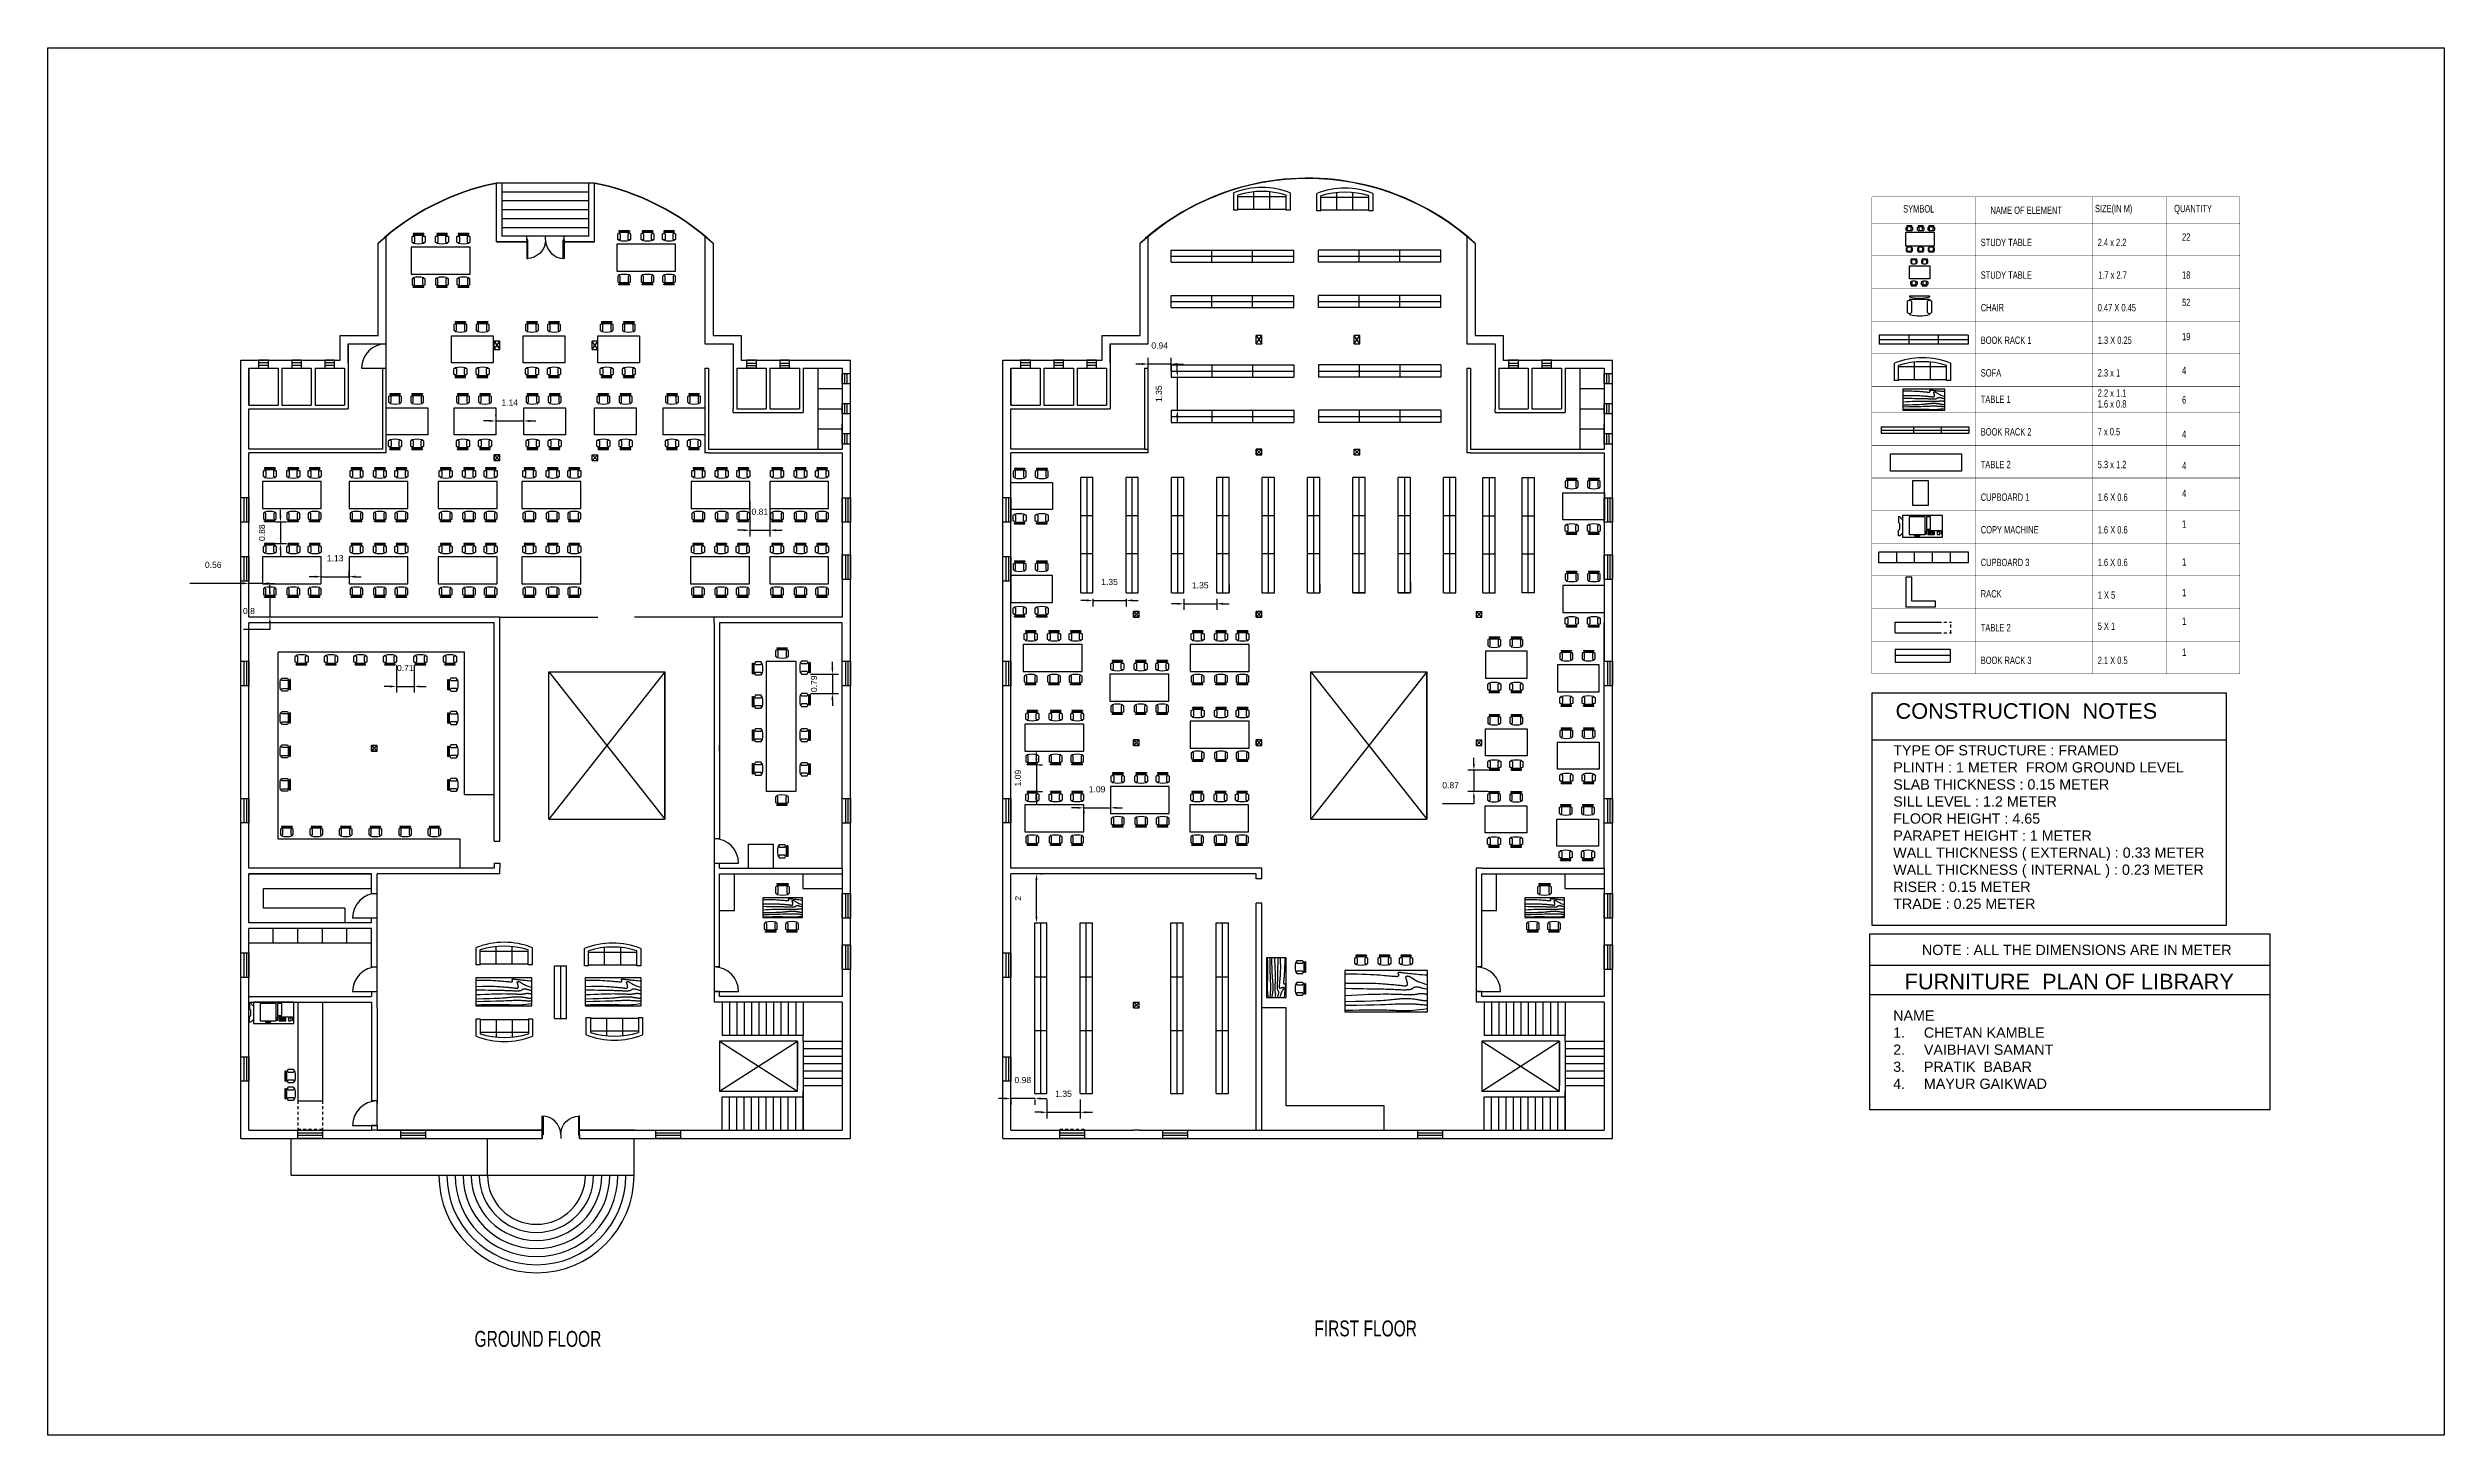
# Model space of a CAD drawing. Header units: millimetres. Extents: x 8996.5 to 9094.2, y 3476.8 to 3533.3.
import ezdxf

# ---------------------------------------------------------------- set-up
doc = ezdxf.new("R2010")
doc.units = ezdxf.units.MM
doc.linetypes.add('ACAD_ISO02W100', pattern=[15, 12, -3])
doc.layers.add('bulb', color=21, linetype='Continuous')
doc.styles.get("Standard").update_dxf_attribs({"font": 'arial.ttf'})
doc.styles.add('Style2', font='arial.ttf', dxfattribs={"height": 0.2})
doc.dimstyles.new('ISO-25', dxfattribs={"dimtxt": 0.25, "dimasz": 0.25, "dimexe": 0.25, "dimexo": 0.25, "dimtad": 3, "dimtoh": 1, "dimdsep": 46, "dimtxsty": 'Standard', "dimcen": 2.5, "dimadec": 0, "dimazin": 0, "dimtfac": 1, "dimtmove": 0, "dimatfit": 3, "dimfxl": 1, "dimarcsym": 0})

msp = doc.modelspace()

# ---------------------------------------------------------------- texts
at = {"color": 7, "true_color": 0xffffff, "style": 'Style2', "width": 0.7}
for s, height, p in [('SYMBOL', 0.2998, (9072.13, 3526.614)), ('NAME OF ELEMENT', 0.29982, (9075.688, 3526.556)), ('SIZE(IN M)', 0.2998, (9079.95, 3526.628)), ('QUANTITY', 0.2998, (9083.178, 3526.628)), ('2.4 x 2.2', 0.2998, (9080.062, 3525.245)), ('22', 0.2998, (9083.501, 3525.467)), ('STUDY TABLE', 0.29982, (9075.294, 3523.917)), ('1.7 x 2.7', 0.2998, (9080.08, 3523.917)), ('18', 0.2998, (9083.501, 3523.917)), ('0.47 X 0.45 ', 0.29982, (9080.062, 3522.587)), ('52', 0.2998, (9083.501, 3522.801)), ('BOOK RACK 1 ', 0.29982, (9075.294, 3521.259)), ('1.3 X 0.25', 0.2998, (9080.062, 3521.259)), ('19', 0.2998, (9083.501, 3521.409)), ('4', 0.3, (9083.501, 3520.024)), ('SOFA', 0.2998, (9075.294, 3519.928)), ('2.3 x 1', 0.2998, (9080.062, 3519.928)), ('2.2 x 1.1    ', 0.29982, (9080.062, 3519.101)), ('1.6 x 0.8', 0.2998, (9080.062, 3518.662)), ('6', 0.3, (9083.501, 3518.827)), ('7 x 0.5', 0.2998, (9080.062, 3517.531)), ('4', 0.3, (9083.501, 3517.424)), ('5.3 x 1.2', 0.2998, (9080.062, 3516.191)), ('4', 0.3, (9083.501, 3516.146)), ('1.6 X 0.6  ', 0.29982, (9080.062, 3514.861)), ('4', 0.3, (9083.501, 3515.01)), ('1.6 X 0.6', 0.2998, (9080.062, 3513.53)), ('1', 0.3, (9083.501, 3513.767)), ('1.6 X 0.6 ', 0.2998, (9080.062, 3512.2)), ('1', 0.3, (9083.501, 3512.222)), ('1 X 5', 0.2998, (9080.062, 3510.869)), ('1', 0.3, (9083.501, 3510.972)), ('5 X 1', 0.2998, (9080.062, 3509.599)), ('1', 0.3, (9083.501, 3509.801)), ('1', 0.3, (9083.501, 3508.54)), ('BOOK RACK 3', 0.29982, (9075.294, 3508.208)), ('2.1 X 0.5', 0.2998, (9080.062, 3508.208)), ('FIRST FLOOR ', 0.64759, (9048.119, 3480.794)), ('GROUND FLOOR ', 0.64759, (9013.877, 3480.368))]:
    msp.add_text(s, height=height, rotation=0.00055, dxfattribs=at).set_placement(p)
at = {"color": 0, "style": 'Style2', "width": 0.7}
for s, height, p in [('STUDY TABLE', 0.29982, (9075.294, 3525.245)), ('CHAIR', 0.2998, (9075.294, 3522.587)), ('TABLE 1', 0.2998, (9075.294, 3518.852)), ('BOOK RACK 2', 0.29982, (9075.294, 3517.522)), ('TABLE 2', 0.2998, (9075.294, 3516.191)), ('CUPBOARD 1', 0.2998, (9075.294, 3514.861)), ('COPY MACHINE', 0.29982, (9075.294, 3513.53)), ('CUPBOARD 3', 0.2998, (9075.294, 3512.2)), ('RACK ', 0.2998, (9075.294, 3510.92)), ('TABLE 2', 0.2998, (9075.294, 3509.539))]:
    msp.add_text(s, height=height, rotation=0.00055, dxfattribs=at).set_placement(p)
at = {"color": 0, "attachment_point": 1}
for s, width, gutter_width, insert, char_height in [('CONSTRUCTION  NOTES', 18.94549, 3.167, (9071.82, 3506.609), 0.63345), ('TYPE OF STRUCTURE : FRAMED\\PPLINTH : 1 METER  FROM GROUND LEVEL\\PSLAB THICKNESS : 0.15 METER \\PSILL LEVEL : 1.2 METER \\PFLOOR HEIGHT : 4.65\\PPARAPET HEIGHT : 1 METER \\PWALL THICKNESS ( EXTERNAL) : 0.33 METER \\PWALL THICKNESS ( INTERNAL ) : 0.23 METER \\PRISER : 0.15 METER \\PTRADE : 0.25 METER ', 13.19631, 2.086, (9071.725, 3504.898), 0.41716), ('NOTE : ALL THE DIMENSIONS ARE IN METER \\P ', 19.14143, 2.086, (9072.895, 3496.759), 0.41716), ('\\pxqc;FURNITURE  PLAN OF LIBRARY \\P\\pq*; ', 18.94549, 3.167, (9069.429, 3495.578), 0.63345), ('NAME \\P\\pxi-3,l3,t3;1.^ICHETAN KAMBLE  \\P2.^IVAIBHAVI SAMANT \\P3.^IPRATIK  BABAR \\P4.^IMAYUR GAIKWAD', 12.47661, 2.086, (9071.723, 3494.083), 0.41716)]:
    msp.add_mtext_dynamic_manual_height_columns(s, width=width, gutter_width=gutter_width, heights=[0], dxfattribs=dict(at, insert=insert, char_height=char_height))

# ---------------------------------------------------------------- blocks, each defined once
blk = doc.blocks.new('*U2')
for p, q in [((0, 0), (0, -6)), ((30, 0), (30, -6))]:
    blk.add_line(p, q)
blk.add_lwpolyline([(0, 0), (0, 30), (1.75, 30), (1.75, 0)], close=True)
blk.add_arc((0, 0), 30, 0, 90)
blk = doc.blocks.new('Table - Rectangular Woodgrain 60 x 30 in.')
at = {"linetype": 'Continuous'}
for p, q in [((0, 0), (0, -30)), ((60, 0), (0, 0)), ((60, -30), (60, 0)), ((0, -30), (60, -30))]:
    blk.add_line(p, q, dxfattribs=at)
for points in [[(0, -2.4), (4.8155, -2.418), (9.0302, -2.4688), (12.709, -2.5477), (15.9167, -2.65), (18.7181, -2.7711), (21.1781, -2.9063), (23.3616, -3.0508), (25.3333, -3.2), (27.1477, -3.3495), (28.8172, -3.4958), (30.3437, -3.636), (31.7291, -3.7667), (32.9756, -3.8849), (34.0849, -3.9875), (35.059, -4.0714), (35.9, -4.1334), (36.6114, -4.1711), (37.2041, -4.1854), (37.6906, -4.1779), (38.0833, -4.15), (38.3948, -4.1034), (38.6375, -4.0396), (38.8239, -3.9602), (38.9666, -3.8667), (39.0764, -3.7608), (39.1573, -3.6448), (39.2116, -3.521), (39.2416, -3.3917), (39.2498, -3.2593), (39.2385, -3.1261), (39.21, -2.9944), (39.1666, -2.8667), (39.111, -2.7447), (39.0468, -2.6281), (38.978, -2.5163), (38.9083, -2.4083), (38.8418, -2.3035), (38.7823, -2.201), (38.7337, -2.1001), (38.7, -2), (38.6844, -1.9003), (38.6875, -1.8021), (38.7094, -1.707), (38.75, -1.6167), (38.8094, -1.5326), (38.8875, -1.4563), (38.9844, -1.3893), (39.1, -1.3333), (39.2351, -1.2896), (39.3937, -1.2583), (39.5804, -1.2396), (39.8, -1.2333), (40.057, -1.2396), (40.3562, -1.2583), (40.7023, -1.2896), (41.1, -1.3333), (41.5547, -1.3895), (42.0755, -1.4573), (42.6721, -1.5361), (43.3542, -1.625), (44.1316, -1.7233), (45.014, -1.8302), (46.0114, -1.9449), (47.1333, -2.0667), (48.3862, -2.1947), (49.7625, -2.3281), (51.2513, -2.4663), (52.8416, -2.6083), (54.5226, -2.7535), (56.2833, -2.9011), (58.1127, -3.0501), (60, -3.2)], [(0, -9.2), (6.5759, -9.0858), (11.9385, -9.0365), (16.2527, -9.0418), (19.6833, -9.0917), (22.3952, -9.1759), (24.5531, -9.2844), (26.322, -9.4069), (27.8666, -9.5333), (29.3241, -9.6553), (30.7203, -9.7719), (32.0532, -9.8837), (33.3208, -9.9917), (34.5213, -10.0965), (35.6526, -10.199), (36.7128, -10.2999), (37.7, -10.4), (38.6129, -10.4996), (39.4531, -10.5969), (40.223, -10.6895), (40.925, -10.775), (41.5613, -10.8512), (42.1344, -10.9156), (42.6465, -10.966), (43.1, -11), (43.4976, -11.0158), (43.8437, -11.0136), (44.143, -10.9942), (44.4, -10.9583), (44.6195, -10.9069), (44.8062, -10.8406), (44.9648, -10.7603), (45.1, -10.6667), (45.2155, -10.5598), (45.3114, -10.4365), (45.3871, -10.2929), (45.4416, -10.125), (45.4743, -9.929), (45.4844, -9.7011), (45.4709, -9.4371), (45.4333, -9.1333), (45.3716, -8.7883), (45.2896, -8.4104), (45.1919, -8.0107), (45.0833, -7.6), (44.9685, -7.1893), (44.8521, -6.7896), (44.7388, -6.4117), (44.6333, -6.0667), (44.54, -5.7628), (44.4614, -5.4979), (44.4001, -5.2675), (44.3583, -5.0667), (44.3384, -4.8909), (44.3427, -4.7354), (44.3736, -4.5956), (44.4333, -4.4667), (44.5236, -4.3453), (44.6427, -4.2333), (44.7884, -4.1339), (44.9583, -4.05), (45.1501, -3.9849), (45.3614, -3.9417), (45.59, -3.9234), (45.8333, -3.9333), (46.0915, -3.9749), (46.3734, -4.0531), (46.6906, -4.1736), (47.0542, -4.3417), (47.4756, -4.5629), (47.9661, -4.8427), (48.5372, -5.1866), (49.2, -5.6), (49.9676, -6.0844), (50.8594, -6.625), (51.8965, -7.2031), (53.1, -7.8), (54.491, -8.3969), (56.0906, -8.975), (57.9199, -9.5156), (60, -10)], [(0, -12.8), (5.1847, -12.9322), (9.6213, -13.0323), (13.3963, -13.1059), (16.5958, -13.1583), (19.3063, -13.1952), (21.614, -13.2219), (23.6054, -13.2439), (25.3666, -13.2667), (26.9728, -13.2947), (28.4531, -13.3281), (29.8256, -13.3663), (31.1083, -13.4083), (32.3191, -13.4535), (33.476, -13.501), (34.597, -13.5501), (35.7, -13.6), (36.7984, -13.6497), (37.8875, -13.6979), (38.9578, -13.743), (40, -13.7833), (41.0047, -13.8174), (41.9625, -13.8438), (42.864, -13.8607), (43.7, -13.8667), (44.4631, -13.8604), (45.1552, -13.8417), (45.7801, -13.8104), (46.3416, -13.7667), (46.8439, -13.7104), (47.2906, -13.6417), (47.6858, -13.5604), (48.0333, -13.4667), (48.3375, -13.3608), (48.6042, -13.2448), (48.8396, -13.121), (49.05, -12.9917), (49.2417, -12.8593), (49.4208, -12.7261), (49.5937, -12.5944), (49.7667, -12.4667), (49.9452, -12.3451), (50.1323, -12.2313), (50.3303, -12.1268), (50.5416, -12.0333), (50.7686, -11.9524), (51.0135, -11.8854), (51.2788, -11.8341), (51.5666, -11.8), (51.8785, -11.7843), (52.2116, -11.7865), (52.562, -11.8059), (52.926, -11.8417), (53.2998, -11.8931), (53.6795, -11.9594), (54.0614, -12.0397), (54.4416, -12.1333), (54.8223, -12.2401), (55.2293, -12.3625), (55.6942, -12.5037), (56.2489, -12.6667), (56.9251, -12.8547), (57.7545, -13.0708), (58.7689, -13.3182), (60, -13.6)], [(0, -18), (5.124, -17.7273), (9.6609, -17.5057), (13.6705, -17.3303), (17.2125, -17.1958), (20.3467, -17.0973), (23.1328, -17.0297), (25.6307, -16.9878), (27.9, -16.9667), (29.9928, -16.9617), (31.9302, -16.9703), (33.7254, -16.9907), (35.3917, -17.0208), (36.9423, -17.0588), (38.3906, -17.1026), (39.7499, -17.1503), (41.0333, -17.2), (42.2519, -17.2496), (43.4073, -17.2969), (44.4986, -17.3395), (45.525, -17.375), (46.4858, -17.4012), (47.3802, -17.4156), (48.2074, -17.416), (48.9667, -17.4), (49.6583, -17.3662), (50.2872, -17.3167), (50.8595, -17.2547), (51.3812, -17.1833), (51.8584, -17.1057), (52.2971, -17.025), (52.7034, -16.9443), (53.0833, -16.8667), (53.443, -16.7951), (53.789, -16.7313), (54.128, -16.6768), (54.4666, -16.6334), (54.8115, -16.6024), (55.1693, -16.5854), (55.5465, -16.5841), (55.95, -16.6), (56.3828, -16.6337), (56.8346, -16.6823), (57.2915, -16.7418), (57.7396, -16.8084), (58.165, -16.878), (58.5539, -16.9469), (58.8924, -17.0111), (59.1666, -17.0667), (59.3679, -17.1107), (59.5078, -17.1438), (59.6032, -17.1675), (59.6708, -17.1833), (59.7275, -17.193), (59.7901, -17.1979), (59.8753, -17.1998), (60, -17.2)], [(0, -22.4), (8.0098, -22.2501), (14.4094, -22.1011), (19.4168, -21.9535), (23.25, -21.8083), (26.1269, -21.6663), (28.2656, -21.5281), (29.884, -21.3947), (31.2, -21.2667), (32.3967, -21.1448), (33.5172, -21.0292), (34.5697, -20.9198), (35.5625, -20.8167), (36.5037, -20.7198), (37.4015, -20.6292), (38.2642, -20.5448), (39.1, -20.4667), (39.9164, -20.3951), (40.7187, -20.3313), (41.5117, -20.2768), (42.3, -20.2333), (43.0883, -20.2024), (43.8812, -20.1854), (44.6836, -20.1841), (45.5, -20.2), (46.3328, -20.234), (47.1747, -20.2844), (48.0163, -20.3488), (48.8479, -20.425), (49.66, -20.5106), (50.4429, -20.6031), (51.1872, -20.7004), (51.8833, -20.8), (52.5246, -20.8999), (53.1166, -20.9995), (53.6681, -21.0983), (54.1875, -21.1958), (54.6834, -21.2919), (55.1646, -21.3859), (55.6394, -21.4777), (56.1167, -21.5667), (56.6028, -21.6515), (57.0961, -21.7266), (57.5929, -21.7852), (58.0896, -21.8208), (58.5823, -21.8268), (59.0674, -21.7964), (59.5412, -21.723), (60, -21.6)], [(0, -25.2), (8.6355, -25.0504), (15.7026, -24.9031), (21.4049, -24.7606), (25.9458, -24.625), (29.529, -24.4988), (32.3578, -24.3844), (34.6359, -24.284), (36.5667, -24.2), (38.3213, -24.1341), (39.9417, -24.0854), (41.437, -24.0523), (42.8167, -24.0333), (44.0901, -24.0268), (45.2667, -24.0313), (46.3557, -24.0451), (47.3667, -24.0667), (48.309, -24.0947), (49.1928, -24.1287), (50.0284, -24.168), (50.826, -24.2125), (51.5959, -24.2617), (52.3483, -24.3151), (53.0935, -24.3725), (53.8417, -24.4334), (54.6009, -24.497), (55.3699, -24.561), (56.1454, -24.6226), (56.9239, -24.6792), (57.7021, -24.7279), (58.4764, -24.7662), (59.2435, -24.7911), (60, -24.8)], [(0, -28.8), (5.6867, -28.6681), (10.45, -28.5698), (14.407, -28.5012), (17.675, -28.4584), (20.3711, -28.4374), (22.6125, -28.4344), (24.5164, -28.4455), (26.2, -28.4667), (27.762, -28.4947), (29.2276, -28.5281), (30.6033, -28.5663), (31.8958, -28.6084), (33.1118, -28.6535), (34.2578, -28.7011), (35.3405, -28.7501), (36.3666, -28.8), (37.3443, -28.8497), (38.288, -28.8974), (39.2137, -28.9412), (40.1375, -28.9792), (41.0753, -29.0093), (42.0432, -29.0297), (43.0572, -29.0384), (44.1333, -29.0333), (45.2936, -29.0114), (46.5843, -28.9641), (48.0579, -28.8816), (49.7666, -28.7542), (51.7629, -28.5721), (54.0989, -28.3255), (56.8272, -28.0048), (60, -27.6)]]:
    blk.add_lwpolyline(points, dxfattribs=at)
blk = doc.blocks.new('Chair - Desk')
at = {"linetype": 'Continuous'}
for p, q in [((-8.5, 0), (-8.5, -1)), ((-8.5, 0), (8.5, 0)), ((8.5, 0), (8.5, -1)), ((-10.5, -5), (-10.5, -14)), ((-8.5, -3), (-8.5, -4)), ((-8.5, -3), (8.5, -3)), ((-8.5, -15), (-8.5, -16)), ((-6.5, -14), (-6.5, -5)), ((-2, -3), (-2, -1.9355)), ((2, -1.9576), (2, -3)), ((6.5, -5), (6.5, -14)), ((8.5, -3), (8.5, -4)), ((8.5, -15), (8.5, -16)), ((10.5, -14), (10.5, -5))]:
    blk.add_line(p, q, dxfattribs=at)
for centre, radius, start, end in [((-8.5, -6.5), 2.5, 36.8699, 143.1301), ((-8.5, -12.5), 2.5, 216.8699, 323.1301), ((0, 34.625), 36.625, 256.5803, 283.4197), ((0, 19.625), 36.625, 256.5803, 283.4197), ((8.5, -6.5), 2.5, 36.8699, 143.1301), ((8.5, -12.5), 2.5, 216.8699, 323.1301)]:
    blk.add_arc(centre, radius, start, end, dxfattribs=at)
blk = doc.blocks.new('Sofa - Roundback 7 ft.')
at = {"linetype": 'Continuous'}
for p, q in [((-36.000027, -34), (-36.000027, -11.4696)), ((-36.000027, -32.4421), (35.99998, -32.4421)), ((-35.999844, -13.3819), (35.9998, -13.3819)), ((-12.00002, -32.4421), (-12.00003, -6.5971)), ((11.99997, -32.4421), (11.99998, -6.5971)), ((35.99998, -34), (35.99998, -11.4696))]:
    blk.add_line(p, q, dxfattribs=at)
for points in [[(-36.000027, -34), (-42.000027, -34), (-42.000027, -8)], [(41.99998, -8), (41.99998, -34), (35.99998, -34)]]:
    blk.add_lwpolyline(points, dxfattribs=at)
for centre, radius, start, end in [((0, -114.25), 114.25, 68.43141, 111.5686), ((-0.00001, -127.1968), 121.1968, 72.72033, 107.2797)]:
    blk.add_arc(centre, radius, start, end, dxfattribs=at)
blk = doc.blocks.new('Copy Machine')
at = {"linetype": 'Continuous'}
for p, q in [((0, 0), (0, -16)), ((30, 0), (0, 0)), ((30, -16), (30, 0)), ((-3, -1), (-3, -5)), ((-2, -1), (-3, -1)), ((-3, -5), (-2, -6)), ((-3, -11), (-2, -10)), ((-3, -15), (-3, -11)), ((-2, -15), (-3, -15)), ((0, -3), (-2, -1)), ((-2, -10), (-2, -6)), ((0, -13), (-2, -15)), ((0, -16), (30, -16)), ((5, -1), (5, -14)), ((17, -1), (5, -1)), ((5, -14), (17, -14)), ((9, -14), (9, -15)), ((9, -15), (13, -15)), ((13, -15), (13, -14)), ((17, -14), (17, -1)), ((18, -1), (18, -10)), ((21, -1), (18, -1)), ((18, -10), (21, -10)), ((18, -14), (18, -11)), ((18, -11), (29, -11)), ((24, -12), (19, -12)), ((19, -12), (19, -14)), ((24, -13), (19, -13)), ((19, -14), (24, -14)), ((20, -12), (20, -14)), ((21, -10), (21, -1)), ((21, -14), (21, -12)), ((22, -12), (22, -14)), ((23, -14), (23, -12)), ((24, -14), (24, -12)), ((28, -12), (26, -12)), ((26, -12), (26, -14)), ((26, -14), (28, -14)), ((28, -14), (28, -12)), ((29, -11), (29, -14))]:
    blk.add_line(p, q, dxfattribs=at)
blk = doc.blocks.new('*D9')
at = {"layer": 'bulb', "color": 0, "lineweight": -2, "transparency": 16777216}
for p, q in [((9036.79, 3497.909), (9036.79, 3499.405)), ((9036.969, 3499.655), (9037.04, 3499.655)), ((9036.969, 3497.659), (9037.04, 3497.659))]:
    blk.add_line(p, q, dxfattribs=at)
at = {"layer": 'bulb', "color": 0, "transparency": 16777216}
for points in [[(9036.748, 3499.405), (9036.831, 3499.405), (9036.79, 3499.655)], [(9036.748, 3497.909), (9036.831, 3497.909), (9036.79, 3497.659)]]:
    blk.add_solid(points, dxfattribs=at)
at = {"layer": 'Defpoints', "color": 0, "transparency": 16777216}
for p in [(9036.719, 3499.655), (9036.79, 3499.655), (9036.719, 3497.659)]:
    blk.add_point(p, dxfattribs=at)
at = {"layer": 'bulb', "color": 0, "transparency": 16777216, "insert": (9036.039, 3498.657), "char_height": 0.25, "attachment_point": 5, "rotation": 90}
blk.add_mtext('2', dxfattribs=at)
blk = doc.blocks.new('*D10')
at = {"layer": 'bulb', "color": 0, "lineweight": -2, "transparency": 16777216}
for p, q in [((9035.493, 3490.491), (9035.243, 3490.491)), ((9036.719, 3490.491), (9035.743, 3490.491)), ((9035.743, 3490.449), (9035.743, 3490.241)), ((9036.719, 3490.449), (9036.719, 3490.241)), ((9036.969, 3490.491), (9037.219, 3490.491))]:
    blk.add_line(p, q, dxfattribs=at)
at = {"layer": 'bulb', "color": 0, "transparency": 16777216}
for points in [[(9035.493, 3490.533), (9035.493, 3490.45), (9035.743, 3490.491)], [(9036.969, 3490.533), (9036.969, 3490.45), (9036.719, 3490.491)]]:
    blk.add_solid(points, dxfattribs=at)
at = {"layer": 'Defpoints', "color": 0, "transparency": 16777216}
for p in [(9035.743, 3490.699), (9035.743, 3490.491), (9036.719, 3490.699)]:
    blk.add_point(p, dxfattribs=at)
at = {"layer": 'bulb', "color": 0, "transparency": 16777216, "insert": (9036.231, 3491.244), "char_height": 0.25, "attachment_point": 5}
blk.add_mtext('0.98', dxfattribs=at)
blk = doc.blocks.new('*D11')
at = {"layer": 'bulb', "color": 0, "lineweight": -2, "transparency": 16777216}
for p, q in [((9037.219, 3490.449), (9037.219, 3489.68)), ((9038.569, 3490.449), (9038.569, 3489.68)), ((9036.969, 3489.93), (9036.719, 3489.93)), ((9037.219, 3489.93), (9038.569, 3489.93)), ((9038.819, 3489.93), (9039.069, 3489.93))]:
    blk.add_line(p, q, dxfattribs=at)
at = {"layer": 'bulb', "color": 0, "transparency": 16777216}
for points in [[(9036.969, 3489.972), (9036.969, 3489.888), (9037.219, 3489.93)], [(9038.819, 3489.972), (9038.819, 3489.888), (9038.569, 3489.93)]]:
    blk.add_solid(points, dxfattribs=at)
at = {"layer": 'Defpoints', "color": 0, "transparency": 16777216}
for p in [(9037.219, 3490.699), (9038.569, 3490.699), (9038.569, 3489.93)]:
    blk.add_point(p, dxfattribs=at)
at = {"layer": 'bulb', "color": 0, "transparency": 16777216, "insert": (9037.894, 3490.683), "char_height": 0.25, "attachment_point": 5}
blk.add_mtext('1.35', dxfattribs=at)
blk = doc.blocks.new('*D12')
at = {"layer": 'bulb', "color": 0, "lineweight": -2, "transparency": 16777216}
for p, q in [((9038.466, 3502.344), (9038.216, 3502.344)), ((9038.716, 3502.344), (9039.804, 3502.344)), ((9038.716, 3502.209), (9038.716, 3502.094)), ((9039.804, 3502.209), (9039.804, 3502.094)), ((9040.054, 3502.344), (9040.304, 3502.344))]:
    blk.add_line(p, q, dxfattribs=at)
at = {"layer": 'bulb', "color": 0, "transparency": 16777216}
for points in [[(9038.466, 3502.386), (9038.466, 3502.303), (9038.716, 3502.344)], [(9040.054, 3502.386), (9040.054, 3502.303), (9039.804, 3502.344)]]:
    blk.add_solid(points, dxfattribs=at)
at = {"layer": 'Defpoints', "color": 0, "transparency": 16777216}
for p in [(9038.716, 3502.459), (9039.804, 3502.459), (9039.804, 3502.344)]:
    blk.add_point(p, dxfattribs=at)
at = {"layer": 'bulb', "color": 0, "transparency": 16777216, "insert": (9039.26, 3503.097), "char_height": 0.25, "attachment_point": 5}
blk.add_mtext('1.09', dxfattribs=at)
blk = doc.blocks.new('*D13')
at = {"layer": 'bulb', "color": 0, "lineweight": -2, "transparency": 16777216}
for p, q in [((9036.785, 3504.352), (9036.785, 3504.602)), ((9036.785, 3504.102), (9036.785, 3503.01)), ((9036.868, 3504.102), (9037.035, 3504.102)), ((9036.785, 3502.76), (9036.785, 3502.51)), ((9036.868, 3503.01), (9037.035, 3503.01))]:
    blk.add_line(p, q, dxfattribs=at)
at = {"layer": 'bulb', "color": 0, "transparency": 16777216}
for points in [[(9036.743, 3504.352), (9036.827, 3504.352), (9036.785, 3504.102)], [(9036.743, 3502.76), (9036.827, 3502.76), (9036.785, 3503.01)]]:
    blk.add_solid(points, dxfattribs=at)
at = {"layer": 'Defpoints', "color": 0, "transparency": 16777216}
for p in [(9036.618, 3504.102), (9036.618, 3503.01), (9036.785, 3503.01)]:
    blk.add_point(p, dxfattribs=at)
at = {"layer": 'bulb', "color": 0, "transparency": 16777216, "insert": (9036.032, 3503.556), "char_height": 0.25, "attachment_point": 5, "rotation": 90}
blk.add_mtext('1.09', dxfattribs=at)
blk = doc.blocks.new('*D14')
at = {"layer": 'bulb', "color": 0, "lineweight": -2, "transparency": 16777216}
for p, q in [((9038.843, 3510.798), (9038.593, 3510.798)), ((9039.093, 3510.865), (9039.093, 3510.548)), ((9039.093, 3510.798), (9040.443, 3510.798)), ((9040.443, 3510.865), (9040.443, 3510.548)), ((9040.693, 3510.798), (9040.943, 3510.798))]:
    blk.add_line(p, q, dxfattribs=at)
at = {"layer": 'bulb', "color": 0, "transparency": 16777216}
for points in [[(9038.843, 3510.84), (9038.843, 3510.757), (9039.093, 3510.798)], [(9040.693, 3510.84), (9040.693, 3510.757), (9040.443, 3510.798)]]:
    blk.add_solid(points, dxfattribs=at)
at = {"layer": 'Defpoints', "color": 0, "transparency": 16777216}
for p in [(9039.093, 3511.115), (9040.443, 3511.115), (9040.443, 3510.798)]:
    blk.add_point(p, dxfattribs=at)
at = {"layer": 'bulb', "color": 0, "transparency": 16777216, "insert": (9039.768, 3511.551), "char_height": 0.25, "attachment_point": 5}
blk.add_mtext('1.35', dxfattribs=at)
blk = doc.blocks.new('*D15')
at = {"layer": 'bulb', "color": 0, "lineweight": -2, "transparency": 16777216}
for p, q in [((9042.531, 3520.153), (9042.531, 3520.403)), ((9042.531, 3519.903), (9042.531, 3518.553)), ((9042.534, 3519.903), (9042.781, 3519.903)), ((9042.534, 3518.553), (9042.781, 3518.553)), ((9042.531, 3518.303), (9042.531, 3518.053))]:
    blk.add_line(p, q, dxfattribs=at)
at = {"layer": 'bulb', "color": 0, "transparency": 16777216}
for points in [[(9042.49, 3520.153), (9042.573, 3520.153), (9042.531, 3519.903)], [(9042.49, 3518.303), (9042.573, 3518.303), (9042.531, 3518.553)]]:
    blk.add_solid(points, dxfattribs=at)
at = {"layer": 'Defpoints', "color": 0, "transparency": 16777216}
for p in [(9042.284, 3519.903), (9042.284, 3518.553), (9042.531, 3518.553)]:
    blk.add_point(p, dxfattribs=at)
at = {"layer": 'bulb', "color": 0, "transparency": 16777216, "insert": (9041.779, 3519.228), "char_height": 0.25, "attachment_point": 5, "rotation": 90}
blk.add_mtext('1.35', dxfattribs=at)
blk = doc.blocks.new('*D16')
at = {"layer": 'bulb', "color": 0, "lineweight": -2, "transparency": 16777216}
for p, q in [((9041.093, 3520.439), (9040.843, 3520.439)), ((9041.343, 3520.167), (9041.343, 3520.689)), ((9042.284, 3520.439), (9041.343, 3520.439)), ((9042.284, 3520.153), (9042.284, 3520.689)), ((9042.534, 3520.439), (9042.784, 3520.439))]:
    blk.add_line(p, q, dxfattribs=at)
at = {"layer": 'bulb', "color": 0, "transparency": 16777216}
for points in [[(9041.093, 3520.48), (9041.093, 3520.397), (9041.343, 3520.439)], [(9042.534, 3520.48), (9042.534, 3520.397), (9042.284, 3520.439)]]:
    blk.add_solid(points, dxfattribs=at)
at = {"layer": 'Defpoints', "color": 0, "transparency": 16777216}
for p in [(9041.343, 3520.439), (9041.343, 3519.917), (9042.284, 3519.903)]:
    blk.add_point(p, dxfattribs=at)
at = {"layer": 'bulb', "color": 0, "transparency": 16777216, "insert": (9041.814, 3521.191), "char_height": 0.25, "attachment_point": 5}
blk.add_mtext('0.94', dxfattribs=at)
blk = doc.blocks.new('*D17')
at = {"layer": 'bulb', "color": 0, "lineweight": -2, "transparency": 16777216}
for p, q in [((9042.543, 3510.663), (9042.293, 3510.663)), ((9042.793, 3510.865), (9042.793, 3510.413)), ((9042.793, 3510.663), (9044.143, 3510.663)), ((9044.143, 3510.865), (9044.143, 3510.413)), ((9044.393, 3510.663), (9044.643, 3510.663))]:
    blk.add_line(p, q, dxfattribs=at)
at = {"layer": 'bulb', "color": 0, "transparency": 16777216}
for points in [[(9042.543, 3510.705), (9042.543, 3510.622), (9042.793, 3510.663)], [(9044.393, 3510.705), (9044.393, 3510.622), (9044.143, 3510.663)]]:
    blk.add_solid(points, dxfattribs=at)
at = {"layer": 'Defpoints', "color": 0, "transparency": 16777216}
for p in [(9042.793, 3511.115), (9044.143, 3511.115), (9044.143, 3510.663)]:
    blk.add_point(p, dxfattribs=at)
at = {"layer": 'bulb', "color": 0, "transparency": 16777216, "insert": (9043.468, 3511.416), "char_height": 0.25, "attachment_point": 5}
blk.add_mtext('1.35', dxfattribs=at)
blk = doc.blocks.new('*D18')
at = {"layer": 'bulb', "color": 0, "lineweight": -2, "transparency": 16777216}
for p, q in [((9007.378, 3511.768), (9007.128, 3511.768)), ((9007.628, 3511.721), (9007.628, 3512.018)), ((9007.628, 3511.768), (9008.761, 3511.768)), ((9008.761, 3511.721), (9008.761, 3512.018)), ((9009.011, 3511.768), (9009.261, 3511.768))]:
    blk.add_line(p, q, dxfattribs=at)
at = {"layer": 'bulb', "color": 0, "transparency": 16777216}
for points in [[(9007.378, 3511.809), (9007.378, 3511.726), (9007.628, 3511.768)], [(9009.011, 3511.809), (9009.011, 3511.726), (9008.761, 3511.768)]]:
    blk.add_solid(points, dxfattribs=at)
at = {"layer": 'Defpoints', "color": 0, "transparency": 16777216}
for p in [(9007.628, 3511.471), (9008.761, 3511.768), (9008.761, 3511.471)]:
    blk.add_point(p, dxfattribs=at)
at = {"layer": 'bulb', "color": 0, "transparency": 16777216, "insert": (9008.194, 3512.521), "char_height": 0.25, "attachment_point": 5}
blk.add_mtext('1.13', dxfattribs=at)
blk = doc.blocks.new('*D19')
at = {"layer": 'bulb', "color": 0, "lineweight": -2, "transparency": 16777216}
for p, q in [((9005.963, 3514.25), (9005.963, 3514.5)), ((9005.78, 3514), (9006.213, 3514)), ((9005.963, 3514), (9005.963, 3513.123)), ((9005.78, 3513.123), (9006.213, 3513.123)), ((9005.963, 3512.873), (9005.963, 3512.623))]:
    blk.add_line(p, q, dxfattribs=at)
at = {"layer": 'bulb', "color": 0, "transparency": 16777216}
for points in [[(9005.922, 3514.25), (9006.005, 3514.25), (9005.963, 3514)], [(9005.922, 3512.873), (9006.005, 3512.873), (9005.963, 3513.123)]]:
    blk.add_solid(points, dxfattribs=at)
at = {"layer": 'Defpoints', "color": 0, "transparency": 16777216}
for p in [(9005.53, 3514), (9005.53, 3513.123), (9005.963, 3513.123)]:
    blk.add_point(p, dxfattribs=at)
at = {"layer": 'bulb', "color": 0, "transparency": 16777216, "insert": (9005.211, 3513.561), "char_height": 0.25, "attachment_point": 5, "rotation": 90}
blk.add_mtext('0.88', dxfattribs=at)
blk = doc.blocks.new('*D20')
at = {"layer": 'bulb', "color": 0, "lineweight": -2, "transparency": 16777216}
for p, q in [((9005.531, 3511.169), (9005.531, 3511.419)), ((9005.531, 3510.919), (9005.531, 3510.115)), ((9005.78, 3510.919), (9005.781, 3510.919)), ((9005.531, 3509.615), (9004.45, 3509.615)), ((9005.531, 3509.865), (9005.531, 3509.615)), ((9005.78, 3510.115), (9005.781, 3510.115))]:
    blk.add_line(p, q, dxfattribs=at)
at = {"layer": 'bulb', "color": 0, "transparency": 16777216}
for points in [[(9005.489, 3511.169), (9005.573, 3511.169), (9005.531, 3510.919)], [(9005.489, 3509.865), (9005.573, 3509.865), (9005.531, 3510.115)]]:
    blk.add_solid(points, dxfattribs=at)
at = {"layer": 'Defpoints', "color": 0, "transparency": 16777216}
for p in [(9005.53, 3510.919), (9005.53, 3510.115), (9005.531, 3510.115)]:
    blk.add_point(p, dxfattribs=at)
at = {"layer": 'bulb', "color": 0, "transparency": 16777216, "insert": (9004.678, 3510.367), "char_height": 0.25, "attachment_point": 5}
blk.add_mtext('0.8', dxfattribs=at)
blk = doc.blocks.new('*D21')
at = {"layer": 'bulb', "color": 0, "lineweight": -2, "transparency": 16777216}
for p, q in [((9004.422, 3511.495), (9002.272, 3511.495)), ((9004.672, 3511.721), (9004.672, 3511.745)), ((9005.228, 3511.495), (9004.672, 3511.495)), ((9005.228, 3511.721), (9005.228, 3511.745)), ((9005.478, 3511.495), (9005.728, 3511.495))]:
    blk.add_line(p, q, dxfattribs=at)
at = {"layer": 'bulb', "color": 0, "transparency": 16777216}
for points in [[(9004.422, 3511.537), (9004.422, 3511.453), (9004.672, 3511.495)], [(9005.478, 3511.537), (9005.478, 3511.453), (9005.228, 3511.495)]]:
    blk.add_solid(points, dxfattribs=at)
at = {"layer": 'Defpoints', "color": 0, "transparency": 16777216}
for p in [(9004.672, 3511.495), (9004.672, 3511.471), (9005.228, 3511.471)]:
    blk.add_point(p, dxfattribs=at)
at = {"layer": 'bulb', "color": 0, "transparency": 16777216, "insert": (9003.222, 3512.248), "char_height": 0.25, "attachment_point": 5}
blk.add_mtext('0.56', dxfattribs=at)
blk = doc.blocks.new('*D22')
at = {"layer": 'bulb', "color": 0, "lineweight": -2, "transparency": 16777216}
for p, q in [((9014.742, 3518.346), (9014.742, 3518.368)), ((9015.883, 3518.346), (9015.883, 3518.368)), ((9014.492, 3518.118), (9014.242, 3518.118)), ((9014.742, 3518.118), (9015.883, 3518.118)), ((9016.133, 3518.118), (9016.383, 3518.118))]:
    blk.add_line(p, q, dxfattribs=at)
at = {"layer": 'bulb', "color": 0, "transparency": 16777216}
for points in [[(9014.492, 3518.159), (9014.492, 3518.076), (9014.742, 3518.118)], [(9016.133, 3518.159), (9016.133, 3518.076), (9015.883, 3518.118)]]:
    blk.add_solid(points, dxfattribs=at)
at = {"layer": 'Defpoints', "color": 0, "transparency": 16777216}
for p in [(9014.742, 3518.096), (9015.883, 3518.118), (9015.883, 3518.096)]:
    blk.add_point(p, dxfattribs=at)
at = {"layer": 'bulb', "color": 0, "transparency": 16777216, "insert": (9015.312, 3518.868), "char_height": 0.25, "attachment_point": 5}
blk.add_mtext('1.14', dxfattribs=at)
blk = doc.blocks.new('*D23')
at = {"layer": 'bulb', "color": 0, "lineweight": -2, "transparency": 16777216}
for p, q in [((9055.206, 3503.88), (9054.375, 3503.88)), ((9054.625, 3504.13), (9054.625, 3504.38)), ((9054.625, 3503.88), (9054.625, 3503.011)), ((9055.206, 3503.011), (9054.375, 3503.011)), ((9054.625, 3502.761), (9054.625, 3502.511)), ((9054.625, 3502.511), (9053.351, 3502.511))]:
    blk.add_line(p, q, dxfattribs=at)
at = {"layer": 'bulb', "color": 0, "transparency": 16777216}
for points in [[(9054.584, 3504.13), (9054.667, 3504.13), (9054.625, 3503.88)], [(9054.584, 3502.761), (9054.667, 3502.761), (9054.625, 3503.011)]]:
    blk.add_solid(points, dxfattribs=at)
at = {"layer": 'Defpoints', "color": 0, "transparency": 16777216}
for p in [(9055.456, 3503.88), (9054.625, 3503.011), (9055.456, 3503.011)]:
    blk.add_point(p, dxfattribs=at)
at = {"layer": 'bulb', "color": 0, "transparency": 16777216, "insert": (9053.676, 3503.263), "char_height": 0.25, "attachment_point": 5}
blk.add_mtext('0.87', dxfattribs=at)
blk = doc.blocks.new('*D24')
at = {"layer": 'bulb', "color": 0, "lineweight": -2, "transparency": 16777216}
for p, q in [((9010.697, 3508.157), (9010.697, 3507.041)), ((9011.409, 3508.157), (9011.409, 3507.041)), ((9010.447, 3507.291), (9010.197, 3507.291)), ((9010.697, 3507.291), (9011.409, 3507.291)), ((9011.659, 3507.291), (9011.909, 3507.291))]:
    blk.add_line(p, q, dxfattribs=at)
at = {"layer": 'bulb', "color": 0, "transparency": 16777216}
for points in [[(9010.447, 3507.332), (9010.447, 3507.249), (9010.697, 3507.291)], [(9011.659, 3507.332), (9011.659, 3507.249), (9011.409, 3507.291)]]:
    blk.add_solid(points, dxfattribs=at)
at = {"layer": 'Defpoints', "color": 0, "transparency": 16777216}
for p in [(9010.697, 3508.407), (9011.409, 3508.407), (9011.409, 3507.291)]:
    blk.add_point(p, dxfattribs=at)
at = {"layer": 'bulb', "color": 0, "transparency": 16777216, "insert": (9011.053, 3508.043), "char_height": 0.25, "attachment_point": 5}
blk.add_mtext('0.71', dxfattribs=at)
blk = doc.blocks.new('*D25')
at = {"layer": 'bulb', "color": 0, "lineweight": -2, "transparency": 16777216}
for p, q in [((9027.574, 3507.795), (9028.72, 3507.795)), ((9028.47, 3508.045), (9028.47, 3508.295)), ((9028.47, 3507.795), (9028.47, 3507.007)), ((9027.574, 3507.007), (9028.72, 3507.007)), ((9028.47, 3506.757), (9028.47, 3506.507))]:
    blk.add_line(p, q, dxfattribs=at)
at = {"layer": 'bulb', "color": 0, "transparency": 16777216}
for points in [[(9028.429, 3508.045), (9028.512, 3508.045), (9028.47, 3507.795)], [(9028.429, 3506.757), (9028.512, 3506.757), (9028.47, 3507.007)]]:
    blk.add_solid(points, dxfattribs=at)
at = {"layer": 'Defpoints', "color": 0, "transparency": 16777216}
for p in [(9027.324, 3507.795), (9027.324, 3507.007), (9028.47, 3507.007)]:
    blk.add_point(p, dxfattribs=at)
at = {"layer": 'bulb', "color": 0, "transparency": 16777216, "insert": (9027.718, 3507.401), "char_height": 0.25, "attachment_point": 5, "rotation": 90}
blk.add_mtext('0.79', dxfattribs=at)
blk = doc.blocks.new('*D26')
at = {"layer": 'bulb', "color": 0, "lineweight": -2, "transparency": 16777216}
for p, q in [((9025.105, 3514.852), (9025.105, 3513.412)), ((9025.914, 3514.852), (9025.914, 3513.412)), ((9024.855, 3513.662), (9024.605, 3513.662)), ((9025.105, 3513.662), (9025.914, 3513.662)), ((9026.164, 3513.662), (9026.414, 3513.662))]:
    blk.add_line(p, q, dxfattribs=at)
at = {"layer": 'bulb', "color": 0, "transparency": 16777216}
for points in [[(9024.855, 3513.703), (9024.855, 3513.62), (9025.105, 3513.662)], [(9026.164, 3513.703), (9026.164, 3513.62), (9025.914, 3513.662)]]:
    blk.add_solid(points, dxfattribs=at)
at = {"layer": 'Defpoints', "color": 0, "transparency": 16777216}
for p in [(9025.105, 3515.102), (9025.914, 3515.102), (9025.914, 3513.662)]:
    blk.add_point(p, dxfattribs=at)
at = {"layer": 'bulb', "color": 0, "transparency": 16777216, "insert": (9025.509, 3514.414), "char_height": 0.25, "attachment_point": 5}
blk.add_mtext('0.81', dxfattribs=at)

# ---------------------------------------------------------------- dimensions: what is measured, and where the dimension line sits
at = {"layer": 'bulb'}
for base, p1, p2, picture, middle in [((9041.343, 3520.439), (9042.284, 3519.903), (9041.343, 3519.917), '*D16', (9041.814, 3520.439)), ((9015.883, 3518.118), (9014.742, 3518.096), (9015.883, 3518.096), '*D22', (9015.312, 3518.118)), ((9025.914, 3513.662), (9025.105, 3515.102), (9025.914, 3515.102), '*D26', (9025.509, 3513.662)), ((9008.761, 3511.768), (9007.628, 3511.471), (9008.761, 3511.471), '*D18', (9008.194, 3511.768)), ((9040.443, 3510.798), (9039.093, 3511.115), (9040.443, 3511.115), '*D14', (9039.768, 3510.798)), ((9044.143, 3510.663), (9042.793, 3511.115), (9044.143, 3511.115), '*D17', (9043.468, 3510.663)), ((9011.409, 3507.291), (9010.697, 3508.407), (9011.409, 3508.407), '*D24', (9011.053, 3507.291)), ((9039.804, 3502.344), (9038.716, 3502.459), (9039.804, 3502.459), '*D12', (9039.26, 3502.344)), ((9035.743, 3490.491), (9036.719, 3490.699), (9035.743, 3490.699), '*D10', (9036.231, 3490.491)), ((9038.569, 3489.93), (9037.219, 3490.699), (9038.569, 3490.699), '*D11', (9037.894, 3489.93))]:
    dim = msp.add_linear_dim(base=base, p1=p1, p2=p2, dimstyle='ISO-25', dxfattribs=at)
    dim.commit()
    dim.dimension.update_dxf_attribs({"geometry": picture, "text_midpoint": middle, "dimtype": 160})
for base, p1, p2, picture, middle in [((9042.531, 3518.553), (9042.284, 3519.903), (9042.284, 3518.553), '*D15', (9042.531, 3519.228)), ((9005.963, 3513.123), (9005.53, 3514), (9005.53, 3513.123), '*D19', (9005.963, 3513.561)), ((9028.47, 3507.007), (9027.324, 3507.795), (9027.324, 3507.007), '*D25', (9028.47, 3507.401)), ((9036.785, 3503.01), (9036.618, 3504.102), (9036.618, 3503.01), '*D13', (9036.785, 3503.556)), ((9036.79, 3499.655), (9036.719, 3497.659), (9036.719, 3499.655), '*D9', (9036.79, 3498.657))]:
    dim = msp.add_linear_dim(base=base, p1=p1, p2=p2, angle=90, dimstyle='ISO-25', dxfattribs=at)
    dim.commit()
    dim.dimension.update_dxf_attribs({"geometry": picture, "text_midpoint": middle, "dimtype": 160})
dim = msp.add_linear_dim(base=(9004.672, 3511.495), p1=(9005.228, 3511.471), p2=(9004.672, 3511.471), dimstyle='ISO-25', dxfattribs=at)
dim.commit()
dim.dimension.update_dxf_attribs({"geometry": '*D21', "text_midpoint": (9003.222, 3512.248)})
for base, p1, p2, picture, middle in [((9005.531, 3510.115), (9005.53, 3510.919), (9005.53, 3510.115), '*D20', (9004.678, 3510.367)), ((9054.625, 3503.011), (9055.456, 3503.88), (9055.456, 3503.011), '*D23', (9053.676, 3503.263))]:
    dim = msp.add_linear_dim(base=base, p1=p1, p2=p2, angle=90, dimstyle='ISO-25', dxfattribs=at)
    dim.commit()
    dim.dimension.update_dxf_attribs({"geometry": picture, "text_midpoint": middle})

# ---------------------------------------------------------------- linework, layer by layer
for p, q in [((9014.772, 3525.426), (9014.772, 3527.817)), ((9015.002, 3525.656), (9015.002, 3527.817)), ((9018.542, 3525.656), (9018.542, 3527.817)), ((9018.772, 3525.426), (9018.772, 3527.817)), ((9009.942, 3521.595), (9009.942, 3525.364)), ((9010.272, 3521.265), (9010.272, 3525.637)), ((9013.693, 3525.207), (9011.293, 3525.207)), ((9011.293, 3525.207), (9011.293, 3524.107)), ((9013.693, 3524.107), (9013.693, 3525.207)), ((9014.772, 3525.426), (9016.054, 3525.426)), ((9016.054, 3525.426), (9014.772, 3525.426)), ((9016.01, 3525.656), (9015.002, 3525.656)), ((9016.768, 3525.426), (9016.776, 3525.426)), ((9016.776, 3525.426), (9016.768, 3525.426)), ((9017.489, 3525.426), (9018.772, 3525.426)), ((9018.772, 3525.426), (9017.489, 3525.426)), ((9018.542, 3525.656), (9017.534, 3525.656)), ((9022.075, 3525.32), (9019.675, 3525.32)), ((9019.675, 3525.32), (9019.675, 3524.22)), ((9022.075, 3524.22), (9022.075, 3525.32)), ((9023.272, 3525.637), (9023.272, 3521.265)), ((9023.602, 3525.364), (9023.602, 3521.595)), ((9041.013, 3521.595), (9041.013, 3525.364)), ((9041.343, 3521.265), (9041.343, 3525.637)), ((9054.343, 3525.637), (9054.343, 3521.265)), ((9054.673, 3525.364), (9054.673, 3521.595)), ((9073.405, 3525.801), (9072.229, 3525.801)), ((9072.229, 3525.801), (9072.229, 3525.262)), ((9072.229, 3525.262), (9073.405, 3525.262)), ((9073.405, 3525.262), (9073.405, 3525.801)), ((9019.675, 3524.22), (9022.075, 3524.22)), ((9042.284, 3524.586), (9042.284, 3525.086)), ((9042.284, 3524.586), (9042.284, 3525.086)), ((9042.284, 3525.086), (9047.284, 3525.086)), ((9042.284, 3524.836), (9047.284, 3524.836)), ((9042.284, 3524.586), (9047.284, 3524.586)), ((9043.944, 3524.586), (9043.944, 3525.086)), ((9045.604, 3524.586), (9045.604, 3525.086)), ((9047.284, 3524.586), (9047.284, 3525.086)), ((9048.284, 3524.586), (9048.284, 3525.086)), ((9053.284, 3525.086), (9048.284, 3525.086)), ((9048.284, 3524.836), (9053.284, 3524.836)), ((9053.284, 3524.586), (9048.284, 3524.586)), ((9049.944, 3524.586), (9049.944, 3525.086)), ((9051.604, 3524.586), (9051.604, 3525.086)), ((9053.284, 3524.586), (9053.284, 3525.086)), ((9053.284, 3524.586), (9053.284, 3525.086)), ((9072.392, 3524.445), (9073.218, 3524.445)), ((9072.392, 3523.91), (9072.392, 3524.445)), ((9073.218, 3524.445), (9073.218, 3523.91)), ((9011.293, 3524.107), (9013.693, 3524.107)), ((9042.284, 3522.736), (9042.284, 3523.236)), ((9042.284, 3522.736), (9042.284, 3523.236)), ((9042.284, 3523.236), (9047.284, 3523.236)), ((9043.944, 3522.736), (9043.944, 3523.236)), ((9045.604, 3522.736), (9045.604, 3523.236)), ((9047.284, 3522.736), (9047.284, 3523.236)), ((9048.284, 3522.736), (9048.284, 3523.236)), ((9053.284, 3523.236), (9048.284, 3523.236)), ((9049.944, 3522.736), (9049.944, 3523.236)), ((9051.604, 3522.736), (9051.604, 3523.236)), ((9053.284, 3522.736), (9053.284, 3523.236)), ((9073.218, 3523.91), (9072.392, 3523.91)), ((9042.284, 3522.986), (9047.284, 3522.986)), ((9042.284, 3522.736), (9047.284, 3522.736)), ((9048.284, 3522.986), (9053.284, 3522.986)), ((9053.284, 3522.736), (9048.284, 3522.736)), ((9008.392, 3520.595), (9008.392, 3521.595)), ((9008.392, 3521.595), (9009.942, 3521.595)), ((9008.722, 3521.265), (9008.722, 3518.615)), ((9008.722, 3520.495), (9008.722, 3521.265)), ((9008.722, 3521.265), (9010.272, 3521.265)), ((9010.272, 3521.265), (9010.272, 3521.495)), ((9010.272, 3520.265), (9010.272, 3521.265)), ((9012.942, 3521.581), (9014.642, 3521.581)), ((9012.942, 3520.481), (9012.942, 3521.581)), ((9014.642, 3521.581), (9014.642, 3520.481)), ((9015.857, 3521.581), (9017.557, 3521.581)), ((9015.857, 3520.481), (9015.857, 3521.581)), ((9017.557, 3521.581), (9017.557, 3520.481)), ((9018.906, 3521.581), (9020.606, 3521.581)), ((9018.906, 3520.481), (9018.906, 3521.581)), ((9020.606, 3521.581), (9020.606, 3520.481)), ((9023.272, 3521.265), (9024.422, 3521.265)), ((9023.602, 3521.595), (9024.752, 3521.595)), ((9024.422, 3521.265), (9024.422, 3520.265)), ((9024.752, 3521.595), (9024.752, 3520.595)), ((9039.463, 3520.595), (9039.463, 3521.595)), ((9039.463, 3521.595), (9041.013, 3521.595)), ((9039.793, 3521.265), (9039.793, 3518.615)), ((9039.793, 3520.495), (9039.793, 3521.265)), ((9039.793, 3521.265), (9041.343, 3521.265)), ((9041.343, 3521.265), (9041.343, 3521.495)), ((9054.343, 3521.265), (9055.493, 3521.265)), ((9054.673, 3521.595), (9055.823, 3521.595)), ((9055.493, 3521.265), (9055.493, 3520.265)), ((9055.823, 3521.595), (9055.823, 3520.595)), ((9071.153, 3521.617), (9071.153, 3521.254)), ((9074.782, 3521.617), (9071.153, 3521.617)), ((9071.153, 3521.435), (9074.782, 3521.435)), ((9074.782, 3521.254), (9071.153, 3521.254)), ((9072.358, 3521.617), (9072.358, 3521.254)), ((9073.563, 3521.617), (9073.563, 3521.254)), ((9074.782, 3521.617), (9074.782, 3521.254)), ((9074.782, 3521.617), (9074.782, 3521.254)), ((9004.342, 3488.865), (9004.342, 3520.595)), ((9004.342, 3520.595), (9008.392, 3520.595)), ((9004.672, 3518.765), (9004.672, 3520.265)), ((9004.672, 3520.265), (9004.672, 3518.765)), ((9004.672, 3520.265), (9005.872, 3520.265)), ((9005.872, 3520.265), (9005.872, 3518.765)), ((9006.022, 3520.265), (9006.022, 3518.765)), ((9006.022, 3520.265), (9007.222, 3520.265)), ((9007.222, 3520.265), (9007.222, 3518.765)), ((9007.372, 3520.265), (9007.372, 3518.765)), ((9007.372, 3520.265), (9008.572, 3520.265)), ((9008.572, 3520.265), (9008.572, 3518.765)), ((9009.272, 3520.265), (9010.272, 3520.265)), ((9010.122, 3520.265), (9010.272, 3520.265)), ((9010.122, 3520.265), (9010.122, 3516.965)), ((9010.272, 3516.815), (9010.272, 3520.265)), ((9014.642, 3520.481), (9012.942, 3520.481)), ((9017.557, 3520.481), (9015.857, 3520.481)), ((9020.606, 3520.481), (9018.906, 3520.481)), ((9023.272, 3520.265), (9023.272, 3516.815)), ((9023.272, 3520.265), (9023.422, 3520.265)), ((9023.422, 3520.265), (9023.422, 3517.265)), ((9024.422, 3520.265), (9024.422, 3518.615)), ((9024.572, 3520.265), (9024.572, 3518.615)), ((9024.572, 3520.265), (9024.652, 3520.265)), ((9024.652, 3520.265), (9025.772, 3520.265)), ((9024.752, 3520.595), (9029.202, 3520.595)), ((9025.772, 3520.265), (9025.772, 3518.615)), ((9025.922, 3520.265), (9027.122, 3520.265)), ((9025.922, 3520.265), (9025.922, 3518.615)), ((9027.122, 3520.265), (9027.122, 3518.615)), ((9027.272, 3520.265), (9028.872, 3520.265)), ((9027.272, 3520.265), (9027.272, 3518.615)), ((9027.272, 3520.265), (9027.872, 3520.265)), ((9027.872, 3520.265), (9027.872, 3516.965)), ((9028.872, 3520.265), (9028.872, 3516.965)), ((9029.202, 3488.865), (9029.202, 3520.595)), ((9035.413, 3488.865), (9035.413, 3520.595)), ((9035.413, 3520.595), (9039.463, 3520.595)), ((9035.743, 3518.765), (9035.743, 3520.265)), ((9035.743, 3520.265), (9035.743, 3518.765)), ((9035.743, 3520.265), (9036.943, 3520.265)), ((9036.943, 3520.265), (9036.943, 3518.765)), ((9037.093, 3520.265), (9037.093, 3518.765)), ((9037.093, 3520.265), (9038.293, 3520.265)), ((9038.293, 3520.265), (9038.293, 3518.765)), ((9038.443, 3520.265), (9038.443, 3518.765)), ((9038.443, 3520.265), (9039.643, 3520.265)), ((9039.643, 3520.265), (9039.643, 3518.765)), ((9041.193, 3520.265), (9041.343, 3520.265)), ((9041.193, 3520.265), (9041.193, 3516.965)), ((9041.343, 3516.815), (9041.343, 3520.265)), ((9042.284, 3520.403), (9042.284, 3519.903)), ((9042.284, 3520.403), (9042.284, 3519.903)), ((9042.284, 3520.403), (9047.284, 3520.403)), ((9043.944, 3520.403), (9043.944, 3519.903)), ((9045.604, 3520.403), (9045.604, 3519.903)), ((9047.284, 3520.403), (9047.284, 3519.903)), ((9048.284, 3520.403), (9048.284, 3519.903)), ((9053.284, 3520.403), (9048.284, 3520.403)), ((9049.944, 3520.403), (9049.944, 3519.903)), ((9051.604, 3520.403), (9051.604, 3519.903)), ((9053.284, 3520.403), (9053.284, 3519.903)), ((9054.343, 3520.265), (9054.343, 3516.815)), ((9054.343, 3520.265), (9054.493, 3520.265)), ((9054.493, 3520.265), (9054.493, 3517.265)), ((9055.493, 3520.265), (9055.493, 3518.615)), ((9055.643, 3520.265), (9055.643, 3518.615)), ((9055.643, 3520.265), (9055.723, 3520.265)), ((9055.723, 3520.265), (9056.843, 3520.265)), ((9055.823, 3520.595), (9060.273, 3520.595)), ((9056.843, 3520.265), (9056.843, 3518.615)), ((9056.993, 3520.265), (9058.193, 3520.265)), ((9056.993, 3520.265), (9056.993, 3518.615)), ((9058.193, 3520.265), (9058.193, 3518.615)), ((9058.343, 3520.265), (9059.943, 3520.265)), ((9058.343, 3520.265), (9058.343, 3518.615)), ((9058.343, 3520.265), (9058.943, 3520.265)), ((9058.943, 3520.265), (9058.943, 3516.965)), ((9059.943, 3520.265), (9059.943, 3516.965)), ((9060.273, 3488.865), (9060.273, 3520.595)), ((9027.872, 3519.44), (9028.872, 3519.44)), ((9042.284, 3520.153), (9047.284, 3520.153)), ((9042.284, 3519.903), (9047.284, 3519.903)), ((9048.284, 3520.153), (9053.284, 3520.153)), ((9053.284, 3519.903), (9048.284, 3519.903)), ((9058.943, 3519.44), (9059.943, 3519.44)), ((9004.672, 3518.765), (9005.872, 3518.765)), ((9004.672, 3516.965), (9004.672, 3518.615)), ((9004.672, 3517.265), (9004.672, 3518.615)), ((9004.672, 3518.615), (9008.722, 3518.615)), ((9006.022, 3518.765), (9007.222, 3518.765)), ((9007.372, 3518.765), (9008.572, 3518.765)), ((9010.274, 3518.646), (9011.974, 3518.646)), ((9010.274, 3517.546), (9010.274, 3518.646)), ((9011.974, 3518.646), (9011.974, 3517.546)), ((9013.042, 3518.646), (9014.742, 3518.646)), ((9013.042, 3517.546), (9013.042, 3518.646)), ((9014.742, 3518.646), (9014.742, 3517.546)), ((9015.883, 3518.646), (9017.583, 3518.646)), ((9015.883, 3517.546), (9015.883, 3518.646)), ((9017.583, 3518.646), (9017.583, 3517.546)), ((9018.772, 3518.646), (9020.472, 3518.646)), ((9018.772, 3517.546), (9018.772, 3518.646)), ((9020.472, 3518.646), (9020.472, 3517.546)), ((9021.566, 3518.646), (9023.266, 3518.646)), ((9021.566, 3517.546), (9021.566, 3518.646)), ((9023.266, 3518.646), (9023.266, 3517.546)), ((9024.422, 3518.465), (9024.422, 3518.615)), ((9024.422, 3518.465), (9027.272, 3518.465)), ((9024.572, 3518.615), (9025.772, 3518.615)), ((9024.652, 3518.615), (9025.772, 3518.615)), ((9025.922, 3518.615), (9027.122, 3518.615)), ((9025.922, 3518.615), (9027.122, 3518.615)), ((9027.272, 3518.615), (9027.272, 3518.465)), ((9027.872, 3518.615), (9028.872, 3518.615)), ((9035.743, 3518.765), (9036.943, 3518.765)), ((9035.743, 3516.965), (9035.743, 3518.615)), ((9035.743, 3517.265), (9035.743, 3518.615)), ((9035.743, 3518.615), (9039.793, 3518.615)), ((9037.093, 3518.765), (9038.293, 3518.765)), ((9038.443, 3518.765), (9039.643, 3518.765)), ((9042.284, 3518.553), (9042.284, 3518.053)), ((9042.284, 3518.553), (9042.284, 3518.053)), ((9042.284, 3518.553), (9047.284, 3518.553)), ((9043.944, 3518.553), (9043.944, 3518.053)), ((9045.604, 3518.553), (9045.604, 3518.053)), ((9047.284, 3518.553), (9047.284, 3518.053)), ((9048.284, 3518.553), (9048.284, 3518.053)), ((9053.284, 3518.553), (9048.284, 3518.553)), ((9049.944, 3518.553), (9049.944, 3518.053)), ((9051.604, 3518.553), (9051.604, 3518.053)), ((9053.284, 3518.553), (9053.284, 3518.053)), ((9053.284, 3518.553), (9053.284, 3518.053)), ((9055.493, 3518.465), (9055.493, 3518.615)), ((9055.493, 3518.465), (9058.343, 3518.465)), ((9055.643, 3518.615), (9056.843, 3518.615)), ((9055.723, 3518.615), (9056.843, 3518.615)), ((9056.993, 3518.615), (9058.193, 3518.615)), ((9056.993, 3518.615), (9058.193, 3518.615)), ((9058.343, 3518.615), (9058.343, 3518.465)), ((9058.943, 3518.615), (9059.943, 3518.615)), ((9011.974, 3517.546), (9010.274, 3517.546)), ((9014.742, 3517.546), (9013.042, 3517.546)), ((9017.583, 3517.546), (9015.883, 3517.546)), ((9020.472, 3517.546), (9018.772, 3517.546)), ((9023.266, 3517.546), (9021.566, 3517.546)), ((9027.872, 3517.79), (9028.872, 3517.79)), ((9042.284, 3518.303), (9047.284, 3518.303)), ((9042.284, 3518.053), (9047.284, 3518.053)), ((9048.284, 3518.303), (9053.284, 3518.303)), ((9053.284, 3518.053), (9048.284, 3518.053)), ((9058.943, 3517.79), (9059.943, 3517.79)), ((9071.232, 3517.874), (9071.232, 3517.617)), ((9072.546, 3517.874), (9072.546, 3517.617)), ((9073.675, 3517.874), (9073.675, 3517.617)), ((9074.805, 3517.874), (9074.805, 3517.617)), ((9010.122, 3516.965), (9004.672, 3516.965)), ((9004.672, 3510.115), (9004.672, 3516.815)), ((9010.272, 3516.815), (9004.672, 3516.815)), ((9014.672, 3516.505), (9014.672, 3516.735)), ((9014.902, 3516.735), (9014.672, 3516.735)), ((9014.902, 3516.505), (9014.672, 3516.505)), ((9014.902, 3516.505), (9014.902, 3516.735)), ((9023.272, 3517.265), (9023.272, 3516.815)), ((9023.422, 3516.815), (9023.272, 3516.815)), ((9023.422, 3517.265), (9023.422, 3516.965)), ((9023.422, 3516.965), (9028.872, 3516.965)), ((9023.422, 3516.815), (9028.872, 3516.815)), ((9028.872, 3516.815), (9028.872, 3510.115)), ((9041.193, 3516.965), (9035.743, 3516.965)), ((9035.743, 3510.115), (9035.743, 3516.815)), ((9041.343, 3516.815), (9035.743, 3516.815)), ((9041.193, 3516.965), (9041.343, 3516.965)), ((9045.743, 3516.965), (9045.973, 3516.965)), ((9045.743, 3516.735), (9045.743, 3516.965)), ((9045.973, 3516.965), (9045.743, 3516.965)), ((9045.743, 3516.735), (9045.973, 3516.735)), ((9045.973, 3516.735), (9045.743, 3516.735)), ((9045.973, 3516.735), (9045.973, 3516.965)), ((9054.343, 3517.265), (9054.343, 3516.815)), ((9054.493, 3516.815), (9054.343, 3516.815)), ((9054.493, 3517.265), (9054.493, 3516.965)), ((9054.493, 3516.965), (9059.943, 3516.965)), ((9054.493, 3516.815), (9059.943, 3516.815)), ((9059.943, 3516.815), (9059.943, 3508.317)), ((9071.619, 3516.779), (9074.505, 3516.779)), ((9071.619, 3516.067), (9071.619, 3516.779)), ((9074.505, 3516.779), (9074.505, 3516.067)), ((9007.628, 3515.652), (9005.228, 3515.652)), ((9005.228, 3515.652), (9005.228, 3514.552)), ((9007.628, 3514.552), (9007.628, 3515.652)), ((9011.161, 3515.652), (9008.761, 3515.652)), ((9008.761, 3515.652), (9008.761, 3514.552)), ((9011.161, 3514.552), (9011.161, 3515.652)), ((9014.8, 3515.652), (9012.4, 3515.652)), ((9012.4, 3515.652), (9012.4, 3514.552)), ((9014.8, 3514.552), (9014.8, 3515.652)), ((9018.21, 3515.652), (9015.81, 3515.652)), ((9015.81, 3515.652), (9015.81, 3514.552)), ((9018.21, 3514.552), (9018.21, 3515.652)), ((9025.105, 3515.652), (9022.705, 3515.652)), ((9022.705, 3515.652), (9022.705, 3514.552)), ((9025.105, 3514.552), (9025.105, 3515.652)), ((9028.314, 3515.652), (9025.914, 3515.652)), ((9025.914, 3515.652), (9025.914, 3514.552)), ((9028.314, 3514.552), (9028.314, 3515.652)), ((9035.743, 3515.608), (9037.443, 3515.608)), ((9035.743, 3514.508), (9035.743, 3515.608)), ((9037.443, 3515.608), (9037.443, 3514.508)), ((9038.593, 3511.115), (9038.593, 3515.815)), ((9039.093, 3515.815), (9038.593, 3515.815)), ((9038.843, 3515.815), (9038.843, 3511.115)), ((9039.093, 3511.115), (9039.093, 3515.815)), ((9040.443, 3511.115), (9040.443, 3515.815)), ((9040.943, 3515.815), (9040.443, 3515.815)), ((9040.693, 3511.115), (9040.693, 3515.815)), ((9040.943, 3511.115), (9040.943, 3515.815)), ((9042.293, 3511.115), (9042.293, 3515.815)), ((9042.793, 3515.815), (9042.293, 3515.815)), ((9042.543, 3515.815), (9042.543, 3511.115)), ((9042.793, 3511.115), (9042.793, 3515.815)), ((9044.143, 3511.115), (9044.143, 3515.815)), ((9044.643, 3515.815), (9044.143, 3515.815)), ((9044.393, 3511.115), (9044.393, 3515.815)), ((9044.643, 3511.115), (9044.643, 3515.815)), ((9045.993, 3511.115), (9045.993, 3515.815)), ((9046.493, 3515.815), (9045.993, 3515.815)), ((9046.243, 3515.815), (9046.243, 3511.115)), ((9046.493, 3511.115), (9046.493, 3515.815)), ((9047.843, 3511.115), (9047.843, 3515.815)), ((9048.343, 3515.815), (9047.843, 3515.815)), ((9048.093, 3511.115), (9048.093, 3515.815)), ((9048.343, 3511.115), (9048.343, 3515.815)), ((9049.693, 3511.115), (9049.693, 3515.815)), ((9050.193, 3515.815), (9049.693, 3515.815)), ((9049.943, 3511.115), (9049.943, 3515.815)), ((9050.193, 3511.115), (9050.193, 3515.815)), ((9051.543, 3511.115), (9051.543, 3515.815)), ((9052.043, 3515.815), (9051.543, 3515.815)), ((9051.793, 3515.815), (9051.793, 3511.115)), ((9052.043, 3511.115), (9052.043, 3515.815)), ((9053.393, 3511.115), (9053.393, 3515.815)), ((9053.893, 3515.815), (9053.393, 3515.815)), ((9053.643, 3511.115), (9053.643, 3515.815)), ((9053.893, 3511.115), (9053.893, 3515.815)), ((9054.993, 3515.815), (9055.493, 3515.815)), ((9054.993, 3511.115), (9054.993, 3515.815)), ((9055.243, 3515.815), (9055.243, 3511.115)), ((9055.493, 3511.115), (9055.493, 3515.815)), ((9056.593, 3515.815), (9057.093, 3515.815)), ((9056.593, 3511.115), (9056.593, 3515.815)), ((9056.593, 3515.815), (9057.093, 3515.815)), ((9056.843, 3511.115), (9056.843, 3515.815)), ((9057.093, 3511.115), (9057.093, 3515.815)), ((9074.505, 3516.067), (9071.619, 3516.067)), ((9073.156, 3515.682), (9072.505, 3515.682)), ((9072.505, 3515.682), (9072.505, 3515.55)), ((9072.505, 3515.55), (9072.505, 3514.682)), ((9073.156, 3514.682), (9073.156, 3515.682)), ((9005.228, 3514.552), (9007.628, 3514.552)), ((9008.761, 3514.552), (9011.161, 3514.552)), ((9012.4, 3514.552), (9014.8, 3514.552)), ((9015.81, 3514.552), (9018.21, 3514.552)), ((9022.705, 3514.552), (9025.105, 3514.552)), ((9025.914, 3514.552), (9028.314, 3514.552)), ((9037.443, 3514.508), (9035.743, 3514.508)), ((9058.254, 3515.192), (9059.954, 3515.192)), ((9058.254, 3514.092), (9058.254, 3515.192)), ((9059.954, 3515.192), (9059.954, 3514.092)), ((9072.505, 3514.682), (9073.156, 3514.682)), ((9039.093, 3514.255), (9038.593, 3514.255)), ((9040.943, 3514.255), (9040.443, 3514.255)), ((9042.793, 3514.255), (9042.293, 3514.255)), ((9044.643, 3514.255), (9044.143, 3514.255)), ((9046.493, 3514.255), (9045.993, 3514.255)), ((9048.343, 3514.255), (9047.843, 3514.255)), ((9050.193, 3514.255), (9049.693, 3514.255)), ((9052.043, 3514.255), (9051.543, 3514.255)), ((9053.893, 3514.255), (9053.393, 3514.255)), ((9054.993, 3514.255), (9055.493, 3514.255)), ((9056.593, 3514.255), (9057.093, 3514.255)), ((9059.954, 3514.092), (9058.254, 3514.092)), ((9007.628, 3512.571), (9005.228, 3512.571)), ((9005.228, 3512.571), (9005.228, 3511.471)), ((9007.628, 3511.471), (9007.628, 3512.571)), ((9011.161, 3512.571), (9008.761, 3512.571)), ((9008.761, 3512.571), (9008.761, 3511.471)), ((9011.161, 3511.471), (9011.161, 3512.571)), ((9014.8, 3512.571), (9012.4, 3512.571)), ((9012.4, 3512.571), (9012.4, 3511.471)), ((9014.8, 3511.471), (9014.8, 3512.571)), ((9018.21, 3512.571), (9015.81, 3512.571)), ((9015.81, 3512.571), (9015.81, 3511.471)), ((9018.21, 3511.471), (9018.21, 3512.571)), ((9025.083, 3512.571), (9022.683, 3512.571)), ((9022.683, 3512.571), (9022.683, 3511.471)), ((9025.083, 3511.471), (9025.083, 3512.571)), ((9028.314, 3512.571), (9025.914, 3512.571)), ((9025.914, 3512.571), (9025.914, 3511.471)), ((9028.314, 3511.471), (9028.314, 3512.571)), ((9039.093, 3512.695), (9038.593, 3512.695)), ((9040.943, 3512.695), (9040.443, 3512.695)), ((9042.793, 3512.695), (9042.293, 3512.695)), ((9044.643, 3512.695), (9044.143, 3512.695)), ((9046.493, 3512.695), (9045.993, 3512.695)), ((9048.343, 3512.695), (9047.843, 3512.695)), ((9050.193, 3512.695), (9049.693, 3512.695)), ((9052.043, 3512.695), (9051.543, 3512.695)), ((9053.893, 3512.695), (9053.393, 3512.695)), ((9054.993, 3512.695), (9055.493, 3512.695)), ((9056.593, 3512.695), (9057.093, 3512.695)), ((9071.134, 3512.331), (9071.134, 3512.77)), ((9074.795, 3512.77), (9071.134, 3512.77)), ((9071.866, 3512.331), (9071.866, 3512.77)), ((9072.598, 3512.331), (9072.598, 3512.77)), ((9073.33, 3512.331), (9073.33, 3512.77)), ((9074.063, 3512.331), (9074.063, 3512.77)), ((9074.795, 3512.331), (9074.795, 3512.77)), ((9005.228, 3511.471), (9007.628, 3511.471)), ((9008.761, 3511.471), (9011.161, 3511.471)), ((9012.4, 3511.471), (9014.8, 3511.471)), ((9015.81, 3511.471), (9018.21, 3511.471)), ((9022.683, 3511.471), (9025.083, 3511.471)), ((9025.914, 3511.471), (9028.314, 3511.471)), ((9037.443, 3511.821), (9035.743, 3511.821)), ((9035.743, 3511.821), (9035.743, 3510.721)), ((9035.743, 3499.885), (9035.743, 3511.585)), ((9037.443, 3510.721), (9037.443, 3511.821)), ((9050.193, 3511.115), (9050.193, 3511.546)), ((9052.043, 3511.546), (9052.043, 3511.115)), ((9053.893, 3511.115), (9053.893, 3511.506)), ((9074.795, 3512.331), (9071.134, 3512.331)), ((9072.479, 3511.746), (9072.235, 3511.746)), ((9072.235, 3511.746), (9072.235, 3510.529)), ((9072.479, 3510.772), (9072.479, 3511.746)), ((9035.743, 3510.721), (9037.443, 3510.721)), ((9038.593, 3511.115), (9039.093, 3511.115)), ((9040.443, 3511.115), (9040.943, 3511.115)), ((9042.293, 3511.115), (9042.793, 3511.115)), ((9042.293, 3511.115), (9042.793, 3511.115)), ((9042.293, 3511.115), (9042.793, 3511.115)), ((9042.793, 3511.115), (9042.793, 3511.441)), ((9044.143, 3511.115), (9044.643, 3511.115)), ((9044.143, 3511.115), (9044.643, 3511.115)), ((9044.643, 3511.441), (9044.643, 3511.115)), ((9045.973, 3511.115), (9046.493, 3511.115)), ((9045.993, 3511.115), (9046.493, 3511.115)), ((9045.993, 3511.115), (9046.493, 3511.115)), ((9046.493, 3511.115), (9046.493, 3511.457)), ((9047.843, 3511.115), (9048.343, 3511.115)), ((9047.843, 3511.115), (9048.343, 3511.115)), ((9048.343, 3511.457), (9048.343, 3511.115)), ((9049.693, 3511.115), (9050.193, 3511.115)), ((9049.693, 3511.115), (9050.193, 3511.115)), ((9050.193, 3511.115), (9049.713, 3511.115)), ((9050.193, 3511.115), (9049.843, 3511.115)), ((9049.843, 3511.115), (9050.193, 3511.115)), ((9050.193, 3511.115), (9049.843, 3511.115)), ((9051.543, 3511.115), (9052.043, 3511.115)), ((9052.043, 3511.115), (9051.543, 3511.115)), ((9051.543, 3511.115), (9052.043, 3511.115)), ((9053.393, 3511.115), (9053.893, 3511.115)), ((9054.993, 3511.115), (9055.243, 3511.115)), ((9054.993, 3511.115), (9055.243, 3511.115)), ((9054.993, 3511.115), (9055.493, 3511.115)), ((9057.093, 3511.115), (9056.593, 3511.115)), ((9059.954, 3511.406), (9058.254, 3511.406)), ((9058.254, 3511.406), (9058.254, 3510.306)), ((9059.954, 3510.306), (9059.954, 3511.406)), ((9073.452, 3510.529), (9072.235, 3510.529)), ((9073.452, 3510.772), (9072.479, 3510.772)), ((9073.452, 3510.529), (9073.452, 3510.772)), ((9014.902, 3510.115), (9004.672, 3510.115)), ((9004.672, 3499.885), (9004.672, 3509.885)), ((9014.672, 3509.885), (9004.672, 3509.885)), ((9009.902, 3509.885), (9009.672, 3509.885)), ((9014.672, 3500.985), (9014.672, 3509.885)), ((9014.672, 3509.885), (9014.672, 3509.885)), ((9014.902, 3510.115), (9018.902, 3510.115)), ((9014.902, 3509.885), (9014.902, 3510.103)), ((9014.902, 3500.985), (9014.902, 3509.885)), ((9023.642, 3510.115), (9020.402, 3510.115)), ((9028.872, 3510.115), (9023.642, 3510.115)), ((9023.642, 3509.885), (9023.642, 3510.115)), ((9023.642, 3509.885), (9023.642, 3501.085)), ((9028.872, 3509.885), (9023.872, 3509.885)), ((9023.872, 3509.885), (9023.872, 3501.085)), ((9028.872, 3499.885), (9028.872, 3509.885)), ((9040.743, 3510.115), (9040.743, 3510.345)), ((9040.973, 3510.345), (9040.743, 3510.345)), ((9040.973, 3510.115), (9040.743, 3510.115)), ((9040.973, 3510.115), (9040.973, 3510.345)), ((9045.743, 3510.115), (9045.743, 3510.345)), ((9045.973, 3510.345), (9045.743, 3510.345)), ((9045.973, 3510.115), (9045.743, 3510.115)), ((9045.973, 3510.115), (9045.973, 3510.345)), ((9058.254, 3510.306), (9059.954, 3510.306)), ((9059.943, 3499.885), (9059.943, 3509.885)), ((9071.804, 3509.912), (9073.573, 3509.912)), ((9071.804, 3509.473), (9071.804, 3509.912)), ((9005.872, 3501.085), (9005.872, 3508.685)), ((9013.472, 3508.685), (9005.872, 3508.685)), ((9013.472, 3502.885), (9013.472, 3508.685)), ((9038.653, 3509.008), (9036.253, 3509.008)), ((9036.253, 3509.008), (9036.253, 3507.908)), ((9038.653, 3507.908), (9038.653, 3509.008)), ((9045.46, 3509.008), (9043.06, 3509.008)), ((9043.06, 3509.008), (9043.06, 3507.908)), ((9045.46, 3507.908), (9045.46, 3509.008)), ((9056.797, 3508.727), (9055.097, 3508.727)), ((9055.097, 3508.727), (9055.097, 3507.627)), ((9056.797, 3507.627), (9056.797, 3508.727)), ((9074.041, 3508.548), (9071.801, 3508.548)), ((9071.804, 3509.473), (9073.573, 3509.473)), ((9074.041, 3508.808), (9074.041, 3508.287)), ((9016.902, 3501.885), (9016.902, 3507.885)), ((9016.902, 3507.885), (9021.642, 3507.885)), ((9016.902, 3507.885), (9021.642, 3501.885)), ((9021.642, 3507.885), (9016.902, 3501.885)), ((9021.642, 3507.885), (9021.642, 3501.885)), ((9021.642, 3501.885), (9021.642, 3507.885)), ((9026.972, 3508.305), (9025.772, 3508.305)), ((9025.772, 3508.305), (9025.772, 3503.005)), ((9026.972, 3508.305), (9026.972, 3503.005)), ((9036.253, 3507.908), (9038.653, 3507.908)), ((9042.183, 3507.794), (9039.783, 3507.794)), ((9039.783, 3507.794), (9039.783, 3506.694)), ((9042.183, 3506.694), (9042.183, 3507.794)), ((9043.06, 3507.908), (9045.46, 3507.908)), ((9047.973, 3501.885), (9047.973, 3507.885)), ((9047.973, 3507.885), (9052.713, 3507.885)), ((9047.973, 3507.885), (9052.713, 3501.885)), ((9052.713, 3507.885), (9047.973, 3501.885)), ((9052.713, 3507.885), (9052.713, 3501.885)), ((9052.713, 3501.885), (9052.713, 3507.885)), ((9055.097, 3507.627), (9056.797, 3507.627)), ((9059.74, 3508.177), (9058.04, 3508.177)), ((9058.04, 3508.177), (9058.04, 3507.077)), ((9059.74, 3507.077), (9059.74, 3508.177)), ((9039.783, 3506.694), (9042.183, 3506.694)), ((9058.04, 3507.077), (9059.74, 3507.077)), ((9070.853, 3507.013), (9070.853, 3497.554)), ((9085.319, 3507.013), (9070.853, 3507.013)), ((9085.319, 3497.554), (9085.319, 3507.013)), ((9038.716, 3505.754), (9036.316, 3505.754)), ((9036.316, 3505.754), (9036.316, 3504.654)), ((9038.716, 3504.654), (9038.716, 3505.754)), ((9045.46, 3505.881), (9043.06, 3505.881)), ((9043.06, 3505.881), (9043.06, 3504.781)), ((9045.46, 3504.781), (9045.46, 3505.881)), ((9009.672, 3504.655), (9009.672, 3504.885)), ((9009.902, 3504.885), (9009.672, 3504.885)), ((9009.902, 3504.655), (9009.672, 3504.655)), ((9009.902, 3504.655), (9009.902, 3504.885)), ((9023.642, 3504.885), (9023.642, 3504.655)), ((9023.872, 3504.655), (9023.872, 3504.885)), ((9036.316, 3504.654), (9038.716, 3504.654)), ((9040.743, 3504.885), (9040.743, 3505.115)), ((9040.973, 3505.115), (9040.743, 3505.115)), ((9040.973, 3504.885), (9040.743, 3504.885)), ((9040.973, 3504.885), (9040.973, 3505.115)), ((9043.06, 3504.781), (9045.46, 3504.781)), ((9045.743, 3504.885), (9045.743, 3505.115)), ((9045.973, 3505.115), (9045.743, 3505.115)), ((9045.973, 3504.885), (9045.743, 3504.885)), ((9045.973, 3504.885), (9045.973, 3505.115)), ((9054.713, 3505.115), (9054.713, 3504.885)), ((9054.713, 3505.115), (9054.943, 3505.115)), ((9054.713, 3504.885), (9054.943, 3504.885)), ((9054.943, 3504.885), (9054.943, 3505.115)), ((9055.097, 3505.567), (9056.797, 3505.567)), ((9055.097, 3504.467), (9055.097, 3505.567)), ((9056.797, 3505.567), (9056.797, 3504.467)), ((9058.04, 3505.017), (9059.74, 3505.017)), ((9058.04, 3503.917), (9058.04, 3505.017)), ((9059.74, 3505.017), (9059.74, 3503.917)), ((9070.853, 3505.12), (9085.319, 3505.12)), ((9056.797, 3504.467), (9055.097, 3504.467)), ((9059.74, 3503.917), (9058.04, 3503.917)), ((9013.472, 3502.885), (9014.672, 3502.885)), ((9026.972, 3503.005), (9025.772, 3503.005)), ((9042.204, 3503.213), (9039.804, 3503.213)), ((9039.804, 3503.213), (9039.804, 3502.113)), ((9042.204, 3502.113), (9042.204, 3503.213)), ((9016.902, 3501.885), (9021.642, 3501.885)), ((9035.743, 3499.885), (9035.743, 3501.729)), ((9038.716, 3502.459), (9036.316, 3502.459)), ((9036.316, 3502.459), (9036.316, 3501.359)), ((9038.716, 3501.359), (9038.716, 3502.459)), ((9039.804, 3502.113), (9042.204, 3502.113)), ((9045.439, 3502.459), (9043.039, 3502.459)), ((9043.039, 3502.459), (9043.039, 3501.359)), ((9045.439, 3501.359), (9045.439, 3502.459)), ((9047.973, 3501.885), (9052.713, 3501.885)), ((9055.086, 3502.428), (9056.786, 3502.428)), ((9055.086, 3501.328), (9055.086, 3502.428)), ((9056.786, 3502.428), (9056.786, 3501.328)), ((9058.012, 3501.886), (9059.712, 3501.886)), ((9058.012, 3500.786), (9058.012, 3501.886)), ((9059.712, 3501.886), (9059.712, 3500.786)), ((9005.872, 3501.085), (9013.284, 3501.085)), ((9013.284, 3501.084), (9013.284, 3501.085)), ((9013.284, 3501.084), (9013.284, 3499.885)), ((9023.642, 3501.085), (9023.642, 3500.085)), ((9025.049, 3499.885), (9025.049, 3500.865)), ((9025.049, 3500.865), (9026.049, 3500.865)), ((9026.049, 3500.865), (9026.049, 3499.885)), ((9036.316, 3501.359), (9038.716, 3501.359)), ((9043.039, 3501.359), (9045.439, 3501.359)), ((9056.786, 3501.328), (9055.086, 3501.328)), ((9059.712, 3500.786), (9058.012, 3500.786)), ((9014.672, 3499.885), (9004.672, 3499.885)), ((9014.902, 3499.655), (9014.902, 3499.885)), ((9023.642, 3500.085), (9023.872, 3500.085)), ((9023.642, 3500.085), (9023.642, 3495.855)), ((9023.642, 3500.085), (9024.642, 3500.085)), ((9023.872, 3499.885), (9023.872, 3500.085)), ((9023.872, 3499.885), (9028.872, 3499.885)), ((9028.872, 3499.885), (9028.872, 3494.885)), ((9045.973, 3499.885), (9035.743, 3499.885)), ((9045.973, 3499.455), (9045.973, 3499.885)), ((9054.713, 3499.885), (9054.713, 3495.855)), ((9054.943, 3499.885), (9054.713, 3499.885)), ((9054.943, 3499.885), (9059.943, 3499.885)), ((9054.943, 3499.885), (9055.48, 3499.885)), ((9059.943, 3499.885), (9059.943, 3494.885)), ((9004.672, 3497.655), (9004.672, 3499.655)), ((9009.672, 3499.655), (9004.672, 3499.655)), ((9004.672, 3499.655), (9009.672, 3499.655)), ((9005.272, 3498.255), (9005.272, 3499.055)), ((9005.272, 3499.055), (9009.672, 3499.055)), ((9009.672, 3498.855), (9009.672, 3499.655)), ((9009.902, 3498.855), (9009.902, 3499.655)), ((9009.902, 3497.855), (9009.902, 3498.855)), ((9023.872, 3499.655), (9028.872, 3499.655)), ((9023.872, 3495.855), (9023.872, 3499.655)), ((9024.472, 3498.155), (9024.472, 3499.655)), ((9027.262, 3499.652), (9027.262, 3499.052)), ((9027.262, 3499.052), (9028.866, 3499.052)), ((9035.743, 3494.425), (9035.743, 3499.655)), ((9035.743, 3497.655), (9035.743, 3499.655)), ((9045.743, 3499.655), (9035.743, 3499.655)), ((9045.743, 3499.455), (9045.743, 3499.655)), ((9045.973, 3499.455), (9045.743, 3499.455)), ((9054.943, 3499.655), (9059.943, 3499.655)), ((9054.943, 3495.855), (9054.943, 3499.655)), ((9055.543, 3498.155), (9055.543, 3499.655)), ((9058.333, 3499.652), (9058.333, 3499.052)), ((9058.333, 3499.052), (9059.938, 3499.052)), ((9008.583, 3498.255), (9005.272, 3498.255)), ((9008.583, 3498.255), (9008.583, 3497.655)), ((9008.902, 3497.855), (9009.902, 3497.855)), ((9009.672, 3497.655), (9009.672, 3497.855)), ((9009.902, 3497.655), (9009.902, 3497.855)), ((9023.872, 3498.155), (9024.472, 3498.155)), ((9045.743, 3489.195), (9045.743, 3498.455)), ((9045.973, 3498.455), (9045.743, 3498.455)), ((9045.973, 3489.195), (9045.973, 3498.455)), ((9054.943, 3498.155), (9055.543, 3498.155)), ((9009.672, 3497.655), (9004.672, 3497.655)), ((9004.672, 3494.425), (9004.672, 3497.425)), ((9009.672, 3497.425), (9004.672, 3497.425)), ((9009.672, 3496.825), (9004.672, 3496.825)), ((9005.672, 3496.825), (9005.672, 3497.425)), ((9006.672, 3496.825), (9006.672, 3497.425)), ((9007.672, 3496.825), (9007.672, 3497.425)), ((9008.672, 3496.825), (9008.672, 3497.425)), ((9009.672, 3495.855), (9009.672, 3497.425)), ((9009.902, 3497.425), (9009.902, 3497.655)), ((9009.902, 3495.855), (9009.902, 3497.425)), ((9023.866, 3497.52), (9023.872, 3497.52)), ((9036.719, 3497.659), (9037.219, 3497.659)), ((9038.569, 3497.659), (9039.069, 3497.659)), ((9042.269, 3497.659), (9042.769, 3497.659)), ((9044.119, 3497.659), (9044.619, 3497.659)), ((9054.938, 3497.52), (9054.943, 3497.52)), ((9070.853, 3497.554), (9085.319, 3497.554)), ((9009.902, 3494.855), (9009.902, 3495.855)), ((9017.132, 3495.9), (9017.632, 3495.9)), ((9017.382, 3495.9), (9017.382, 3493.751)), ((9023.642, 3495.855), (9023.642, 3494.855)), ((9054.713, 3495.855), (9054.713, 3494.855)), ((9028.872, 3494.885), (9028.872, 3494.655)), ((9036.719, 3495.459), (9037.219, 3495.459)), ((9038.569, 3495.459), (9039.069, 3495.459)), ((9042.269, 3495.459), (9042.769, 3495.459)), ((9044.119, 3495.459), (9044.619, 3495.459)), ((9059.943, 3494.885), (9059.943, 3494.655)), ((9004.672, 3494.655), (9009.672, 3494.655)), ((9004.672, 3494.425), (9009.672, 3494.425)), ((9004.672, 3489.195), (9004.672, 3494.425)), ((9004.672, 3489.195), (9004.672, 3494.195)), ((9006.672, 3494.425), (9006.672, 3490.395)), ((9007.672, 3494.425), (9007.672, 3490.395)), ((9008.902, 3494.855), (9009.902, 3494.855)), ((9009.672, 3494.855), (9009.902, 3494.855)), ((9009.672, 3494.855), (9009.672, 3494.655)), ((9009.672, 3494.425), (9009.672, 3490.395)), ((9009.902, 3494.425), (9009.902, 3494.855)), ((9009.902, 3494.195), (9009.902, 3494.425)), ((9009.902, 3494.195), (9009.902, 3490.295)), ((9023.642, 3494.855), (9023.642, 3494.425)), ((9023.872, 3494.855), (9023.642, 3494.855)), ((9023.642, 3494.855), (9024.642, 3494.855)), ((9028.872, 3494.425), (9023.642, 3494.425)), ((9023.872, 3494.655), (9023.872, 3494.855)), ((9028.872, 3494.655), (9023.872, 3494.655)), ((9023.972, 3494.425), (9023.972, 3493.055)), ((9024.272, 3494.425), (9024.272, 3493.055)), ((9024.572, 3494.425), (9024.572, 3493.055)), ((9024.872, 3494.425), (9024.872, 3493.055)), ((9025.172, 3494.425), (9025.172, 3493.055)), ((9025.472, 3494.425), (9025.472, 3493.055)), ((9025.772, 3494.425), (9025.772, 3493.055)), ((9026.072, 3494.425), (9026.072, 3493.055)), ((9026.372, 3494.425), (9026.372, 3493.055)), ((9026.672, 3494.425), (9026.672, 3493.055)), ((9026.972, 3494.425), (9026.972, 3493.055)), ((9027.272, 3494.425), (9027.272, 3493.055)), ((9028.872, 3494.425), (9028.872, 3489.195)), ((9028.872, 3494.425), (9028.872, 3489.655)), ((9028.872, 3494.425), (9028.872, 3489.195)), ((9035.743, 3489.195), (9035.743, 3494.425)), ((9035.743, 3489.195), (9035.743, 3494.195)), ((9040.743, 3494.195), (9040.743, 3494.425)), ((9040.743, 3494.425), (9040.973, 3494.425)), ((9040.743, 3494.195), (9040.973, 3494.195)), ((9040.973, 3494.195), (9040.973, 3494.425)), ((9046.973, 3494.195), (9045.973, 3494.195)), ((9046.973, 3490.195), (9046.973, 3494.195)), ((9054.713, 3494.855), (9054.713, 3494.425)), ((9054.943, 3494.855), (9054.713, 3494.855)), ((9054.713, 3494.855), (9055.713, 3494.855)), ((9059.943, 3494.425), (9054.713, 3494.425)), ((9054.943, 3494.655), (9054.943, 3494.855)), ((9059.943, 3494.655), (9054.943, 3494.655)), ((9055.043, 3494.425), (9055.043, 3493.055)), ((9055.343, 3494.425), (9055.343, 3493.055)), ((9055.643, 3494.425), (9055.643, 3493.055)), ((9055.943, 3494.425), (9055.943, 3493.055)), ((9056.243, 3494.425), (9056.243, 3493.055)), ((9056.543, 3494.425), (9056.543, 3493.055)), ((9056.843, 3494.425), (9056.843, 3493.055)), ((9057.143, 3494.425), (9057.143, 3493.055)), ((9057.443, 3494.425), (9057.443, 3493.055)), ((9057.743, 3494.425), (9057.743, 3493.055)), ((9058.043, 3494.425), (9058.043, 3493.055)), ((9058.343, 3494.425), (9058.343, 3493.055)), ((9059.943, 3494.425), (9059.943, 3489.195)), ((9059.943, 3494.425), (9059.943, 3489.655)), ((9059.943, 3494.425), (9059.943, 3489.195)), ((9027.272, 3493.055), (9023.972, 3493.055)), ((9027.272, 3492.825), (9027.272, 3493.055)), ((9036.719, 3493.259), (9037.219, 3493.259)), ((9038.569, 3493.259), (9039.069, 3493.259)), ((9042.269, 3493.259), (9042.769, 3493.259)), ((9044.119, 3493.259), (9044.619, 3493.259)), ((9058.343, 3493.055), (9055.043, 3493.055)), ((9058.343, 3492.825), (9058.343, 3493.055)), ((9023.872, 3492.825), (9023.872, 3491.025)), ((9023.872, 3492.825), (9023.872, 3490.795)), ((9027.042, 3492.825), (9023.872, 3492.825)), ((9023.872, 3490.795), (9027.042, 3492.825)), ((9023.872, 3492.825), (9027.042, 3490.795)), ((9027.042, 3492.825), (9027.042, 3491.025)), ((9027.042, 3490.795), (9027.042, 3492.825)), ((9027.272, 3492.825), (9027.272, 3489.195)), ((9027.272, 3492.825), (9028.872, 3492.825)), ((9027.272, 3492.525), (9028.872, 3492.525)), ((9027.272, 3492.225), (9028.872, 3492.225)), ((9054.943, 3492.825), (9054.943, 3491.025)), ((9054.943, 3492.825), (9054.943, 3490.795)), ((9058.113, 3492.825), (9054.943, 3492.825)), ((9054.943, 3490.795), (9058.113, 3492.825)), ((9054.943, 3492.825), (9058.113, 3490.795)), ((9058.113, 3492.825), (9058.113, 3491.025)), ((9058.113, 3490.795), (9058.113, 3492.825)), ((9058.343, 3492.825), (9058.343, 3489.195)), ((9058.343, 3492.825), (9059.943, 3492.825)), ((9058.343, 3492.525), (9059.943, 3492.525)), ((9058.343, 3492.225), (9059.943, 3492.225)), ((9027.272, 3491.925), (9028.872, 3491.925)), ((9027.272, 3491.625), (9028.872, 3491.625)), ((9027.272, 3491.325), (9028.872, 3491.325)), ((9058.343, 3491.925), (9059.943, 3491.925)), ((9058.343, 3491.625), (9059.943, 3491.625)), ((9058.343, 3491.325), (9059.943, 3491.325)), ((9006.672, 3490.395), (9007.672, 3490.395)), ((9009.902, 3489.395), (9009.902, 3490.395)), ((9023.872, 3490.795), (9027.042, 3490.795)), ((9023.972, 3490.795), (9027.042, 3490.795)), ((9023.972, 3490.565), (9027.272, 3490.565)), ((9023.972, 3489.195), (9023.972, 3490.565)), ((9024.272, 3489.195), (9024.272, 3490.565)), ((9024.572, 3489.195), (9024.572, 3490.565)), ((9024.872, 3489.195), (9024.872, 3490.565)), ((9025.172, 3489.195), (9025.172, 3490.565)), ((9025.472, 3489.195), (9025.472, 3490.565)), ((9025.472, 3489.195), (9025.472, 3490.565)), ((9025.772, 3489.195), (9025.772, 3490.565)), ((9026.072, 3489.195), (9026.072, 3490.565)), ((9026.372, 3489.195), (9026.372, 3490.565)), ((9026.672, 3489.195), (9026.672, 3490.565)), ((9026.972, 3489.195), (9026.972, 3490.565)), ((9027.272, 3489.195), (9027.272, 3490.795)), ((9044.119, 3490.699), (9044.619, 3490.699)), ((9050.973, 3490.195), (9046.973, 3490.195)), ((9050.973, 3489.195), (9050.973, 3490.195)), ((9054.943, 3490.795), (9058.113, 3490.795)), ((9055.043, 3490.795), (9058.113, 3490.795)), ((9055.043, 3490.565), (9058.343, 3490.565)), ((9055.043, 3489.195), (9055.043, 3490.565)), ((9055.343, 3489.195), (9055.343, 3490.565)), ((9055.643, 3489.195), (9055.643, 3490.565)), ((9055.943, 3489.195), (9055.943, 3490.565)), ((9056.243, 3489.195), (9056.243, 3490.565)), ((9056.543, 3489.195), (9056.543, 3490.565)), ((9056.543, 3489.195), (9056.543, 3490.565)), ((9056.843, 3489.195), (9056.843, 3490.565)), ((9057.143, 3489.195), (9057.143, 3490.565)), ((9057.443, 3489.195), (9057.443, 3490.565)), ((9057.743, 3489.195), (9057.743, 3490.565)), ((9058.043, 3489.195), (9058.043, 3490.565)), ((9058.343, 3489.195), (9058.343, 3490.795)), ((9004.672, 3489.195), (9009.672, 3489.195)), ((9004.672, 3489.195), (9009.672, 3489.195)), ((9008.902, 3489.395), (9009.902, 3489.395)), ((9009.672, 3489.395), (9009.672, 3489.195)), ((9009.902, 3489.395), (9009.902, 3489.195)), ((9009.902, 3489.195), (9016.632, 3489.195)), ((9009.902, 3489.195), (9016.632, 3489.195)), ((9016.632, 3489.195), (9009.902, 3489.195)), ((9009.902, 3489.195), (9011.902, 3489.195)), ((9018.158, 3489.195), (9020.402, 3489.195)), ((9018.158, 3489.195), (9020.402, 3489.195)), ((9020.402, 3489.195), (9018.158, 3489.195)), ((9020.402, 3489.195), (9028.872, 3489.195)), ((9035.743, 3489.195), (9040.743, 3489.195)), ((9035.743, 3489.195), (9040.743, 3489.195)), ((9040.973, 3489.195), (9047.733, 3489.195)), ((9040.973, 3489.195), (9052.343, 3489.195)), ((9040.973, 3489.195), (9042.973, 3489.195)), ((9049.23, 3489.195), (9051.473, 3489.195)), ((9049.23, 3489.195), (9051.473, 3489.195)), ((9051.473, 3489.195), (9059.943, 3489.195)), ((9004.342, 3488.865), (9016.632, 3488.865)), ((9006.402, 3487.365), (9006.402, 3488.865)), ((9014.402, 3487.365), (9014.402, 3488.865)), ((9018.152, 3488.865), (9029.202, 3488.865)), ((9020.382, 3487.365), (9020.382, 3488.865)), ((9035.413, 3488.865), (9049.223, 3488.865)), ((9049.223, 3488.865), (9060.273, 3488.865)), ((9006.402, 3487.365), (9020.382, 3487.365))]:
    msp.add_line(p, q)
at = {"color": 1}
for p, q in [((9014.672, 3521.035), (9014.672, 3521.365)), ((9014.902, 3521.365), (9014.672, 3521.365)), ((9014.672, 3521.365), (9014.902, 3521.035)), ((9014.672, 3521.035), (9014.902, 3521.365)), ((9014.902, 3521.035), (9014.902, 3521.365)), ((9018.672, 3521.035), (9018.672, 3521.365)), ((9018.902, 3521.365), (9018.672, 3521.365)), ((9018.672, 3521.035), (9018.902, 3521.365)), ((9018.902, 3521.035), (9018.672, 3521.365)), ((9018.902, 3521.035), (9018.902, 3521.365)), ((9045.743, 3521.265), (9045.743, 3521.595)), ((9045.973, 3521.595), (9045.743, 3521.595)), ((9045.743, 3521.595), (9045.973, 3521.265)), ((9045.743, 3521.265), (9045.973, 3521.595)), ((9045.743, 3521.265), (9045.973, 3521.265)), ((9045.973, 3521.265), (9045.973, 3521.595)), ((9049.743, 3521.265), (9049.743, 3521.595)), ((9049.973, 3521.595), (9049.743, 3521.595)), ((9049.743, 3521.265), (9049.973, 3521.595)), ((9049.973, 3521.265), (9049.743, 3521.595)), ((9049.743, 3521.265), (9049.973, 3521.265)), ((9049.973, 3521.265), (9049.973, 3521.595)), ((9014.672, 3521.035), (9014.902, 3521.035)), ((9018.672, 3521.035), (9018.902, 3521.035)), ((9014.672, 3516.735), (9014.672, 3516.505)), ((9014.672, 3516.735), (9014.902, 3516.735)), ((9014.672, 3516.735), (9014.902, 3516.505)), ((9014.902, 3516.735), (9014.672, 3516.505)), ((9014.672, 3516.505), (9014.902, 3516.505)), ((9014.902, 3516.505), (9014.902, 3516.735)), ((9014.902, 3516.505), (9014.902, 3516.735)), ((9018.672, 3516.735), (9018.902, 3516.735)), ((9018.672, 3516.505), (9018.672, 3516.735)), ((9018.672, 3516.735), (9018.902, 3516.505)), ((9018.902, 3516.735), (9018.672, 3516.505)), ((9018.672, 3516.505), (9018.902, 3516.505)), ((9018.902, 3516.505), (9018.902, 3516.735)), ((9045.743, 3516.965), (9045.743, 3516.735)), ((9045.743, 3516.965), (9045.973, 3516.965)), ((9045.743, 3516.965), (9045.973, 3516.735)), ((9045.973, 3516.965), (9045.743, 3516.735)), ((9045.743, 3516.735), (9045.973, 3516.735)), ((9045.973, 3516.735), (9045.973, 3516.965)), ((9045.973, 3516.735), (9045.973, 3516.965)), ((9049.743, 3516.965), (9049.973, 3516.965)), ((9049.743, 3516.735), (9049.743, 3516.965)), ((9049.743, 3516.965), (9049.973, 3516.735)), ((9049.973, 3516.965), (9049.743, 3516.735)), ((9049.743, 3516.735), (9049.973, 3516.735)), ((9049.973, 3516.735), (9049.973, 3516.965)), ((9040.743, 3510.345), (9040.743, 3510.115)), ((9040.743, 3510.345), (9040.973, 3510.345)), ((9040.743, 3510.345), (9040.973, 3510.115)), ((9040.973, 3510.345), (9040.743, 3510.115)), ((9040.743, 3510.115), (9040.973, 3510.115)), ((9040.973, 3510.115), (9040.973, 3510.345)), ((9040.973, 3510.115), (9040.973, 3510.345)), ((9045.743, 3510.345), (9045.743, 3510.115)), ((9045.743, 3510.345), (9045.973, 3510.345)), ((9045.743, 3510.345), (9045.973, 3510.115)), ((9045.973, 3510.345), (9045.743, 3510.115)), ((9045.743, 3510.115), (9045.973, 3510.115)), ((9045.973, 3510.115), (9045.973, 3510.345)), ((9045.973, 3510.115), (9045.973, 3510.345)), ((9054.713, 3510.345), (9054.713, 3510.115)), ((9054.713, 3510.345), (9054.943, 3510.345)), ((9054.713, 3510.345), (9054.943, 3510.115)), ((9054.943, 3510.345), (9054.713, 3510.115)), ((9054.713, 3510.115), (9054.943, 3510.115)), ((9054.943, 3510.115), (9054.943, 3510.345)), ((9054.943, 3510.115), (9054.943, 3510.345)), ((9009.672, 3504.885), (9009.672, 3504.655)), ((9009.672, 3504.885), (9009.902, 3504.885)), ((9009.672, 3504.885), (9009.902, 3504.655)), ((9009.902, 3504.885), (9009.672, 3504.655)), ((9009.672, 3504.655), (9009.902, 3504.655)), ((9009.902, 3504.655), (9009.902, 3504.885)), ((9009.902, 3504.655), (9009.902, 3504.885)), ((9040.743, 3505.115), (9040.743, 3504.885)), ((9040.743, 3505.115), (9040.973, 3505.115)), ((9040.743, 3505.115), (9040.973, 3504.885)), ((9040.973, 3505.115), (9040.743, 3504.885)), ((9040.743, 3504.885), (9040.973, 3504.885)), ((9040.973, 3504.885), (9040.973, 3505.115)), ((9040.973, 3504.885), (9040.973, 3505.115)), ((9045.743, 3505.115), (9045.743, 3504.885)), ((9045.743, 3505.115), (9045.973, 3505.115)), ((9045.743, 3505.115), (9045.973, 3504.885)), ((9045.973, 3505.115), (9045.743, 3504.885)), ((9045.743, 3504.885), (9045.973, 3504.885)), ((9045.973, 3504.885), (9045.973, 3505.115)), ((9045.973, 3504.885), (9045.973, 3505.115)), ((9054.713, 3505.115), (9054.713, 3504.885)), ((9054.713, 3505.115), (9054.943, 3505.115)), ((9054.713, 3505.115), (9054.943, 3504.885)), ((9054.943, 3505.115), (9054.713, 3504.885)), ((9054.713, 3504.885), (9054.943, 3504.885)), ((9054.943, 3504.885), (9054.943, 3505.115)), ((9054.943, 3504.885), (9054.943, 3505.115)), ((9040.743, 3494.425), (9040.743, 3494.195)), ((9040.743, 3494.425), (9040.973, 3494.425)), ((9040.743, 3494.425), (9040.973, 3494.195)), ((9040.973, 3494.425), (9040.743, 3494.195)), ((9040.743, 3494.195), (9040.973, 3494.195)), ((9040.973, 3494.195), (9040.973, 3494.425)), ((9040.973, 3494.195), (9040.973, 3494.425))]:
    msp.add_line(p, q, dxfattribs=at)
at = {"linetype": 'ACAD_ISO02W100', "ltscale": 0.01}
for p, q in [((9073.573, 3509.912), (9074.101, 3509.912)), ((9074.079, 3509.473), (9074.079, 3509.912)), ((9073.573, 3509.473), (9074.101, 3509.473)), ((9006.672, 3490.395), (9006.672, 3489.195)), ((9007.672, 3490.395), (9007.672, 3489.195)), ((9006.672, 3489.242), (9007.672, 3489.242)), ((9037.743, 3489.242), (9038.743, 3489.242))]:
    msp.add_line(p, q, dxfattribs=at)
at = {"linetype": 'Continuous'}
for p, q in [((9070.773, 3497.2), (9087.076, 3497.2)), ((9070.773, 3495.934), (9087.076, 3495.934)), ((9070.773, 3494.737), (9087.076, 3494.737))]:
    msp.add_line(p, q, dxfattribs=at)
at = {"color": 0}
for points, const_width in [([(9070.853, 3522.851), (9070.853, 3527.254)], 0.0161), ([(9070.853, 3527.254), (9085.862, 3527.254)], 0.0161), ([(9075.094, 3527.254), (9075.094, 3522.851)], 0.0161), ([(9079.862, 3527.254), (9079.862, 3507.808)], 0.0161), ([(9082.862, 3527.254), (9082.862, 3507.808)], 0.0161), ([(9085.862, 3527.254), (9085.862, 3507.808)], 0.0161), ([(9070.853, 3526.178), (9079.862, 3526.178), (9085.862, 3526.178)], 0.0161), ([(9070.853, 3524.845), (9085.862, 3524.845)], 0.0161), ([(9070.853, 3523.517), (9082.477, 3523.517)], 0.0161), ([(9070.853, 3523.517), (9085.862, 3523.517)], 0.0161), ([(9079.862, 3523.884), (9079.862, 3523.755)], 0.0128), ([(9070.853, 3522.851), (9070.853, 3522.187)], 0.0161), ([(9075.094, 3522.851), (9075.094, 3522.187)], 0.0161), ([(9070.853, 3520.859), (9070.853, 3522.187)], 0.0161), ([(9070.853, 3522.187), (9085.862, 3522.187)], 0.0161), ([(9075.094, 3522.187), (9075.094, 3520.859)], 0.0161), ([(9070.853, 3520.859), (9085.862, 3520.859)], 0.0161), ([(9070.853, 3520.859), (9070.853, 3519.528)], 0.0161), ([(9075.094, 3520.859), (9075.094, 3519.528)], 0.0161), ([(9070.853, 3507.808), (9070.853, 3519.528)], 0.0161), ([(9070.853, 3519.528), (9085.862, 3519.528)], 0.0161), ([(9075.094, 3519.528), (9075.094, 3507.808)], 0.0161), ([(9070.853, 3518.452), (9085.862, 3518.452)], 0.0161), ([(9070.853, 3517.122), (9085.862, 3517.122)], 0.0161), ([(9070.853, 3515.791), (9085.862, 3515.791)], 0.0161), ([(9070.853, 3514.461), (9085.862, 3514.461)], 0.0161), ([(9070.853, 3513.13), (9085.862, 3513.13)], 0.0161), ([(9070.853, 3511.8), (9085.862, 3511.8)], 0.0161), ([(9070.853, 3510.469), (9085.862, 3510.469)], 0.0161), ([(9070.853, 3509.139), (9085.862, 3509.139)], 0.0161), ([(9070.853, 3507.808), (9085.862, 3507.808)], 0.0161)]:
    msp.add_lwpolyline(points, dxfattribs=dict(at, const_width=const_width))
at = {"linetype": 'Continuous'}
msp.add_lwpolyline([(9087.076, 3497.2), (9087.076, 3490.025), (9070.773, 3490.025), (9070.773, 3497.2)], dxfattribs=at)
for centre, radius, start, end in [((9016.772, 3517.895), 10.121, 101.39717, 132.4413), ((9016.772, 3517.895), 10.109, 101.41088, 132.50353), ((9016.772, 3517.895), 10.121, 47.5587, 78.60283), ((9016.772, 3517.895), 10.109, 47.49647, 78.58912), ((9047.843, 3517.895), 10.121, 78.60283, 132.4413), ((9047.843, 3517.895), 10.109, 47.49647, 132.50353), ((9047.843, 3517.895), 10.121, 47.5587, 78.60283), ((9047.843, 3517.895), 10.109, 48.74135, 78.58912), ((9010.272, 3520.265), 1, 90, 180), ((9023.642, 3500.085), 1, 0, 90), ((9009.902, 3497.855), 1, 90, 180), ((9009.902, 3494.855), 1, 90, 180), ((9023.642, 3494.855), 1, 0, 90), ((9054.713, 3494.855), 1, 0, 90), ((9009.902, 3489.395), 1, 90, 180), ((9016.402, 3487.365), 3.98, 180, 0), ((9016.402, 3487.365), 3.65, 180, 0), ((9016.402, 3487.365), 3.32, 180, 0), ((9016.402, 3487.365), 2.99, 180, 0), ((9016.402, 3487.365), 2.66, 180, 0), ((9016.402, 3487.365), 2.33, 180, 0), ((9016.402, 3487.365), 2, 180, 0)]:
    msp.add_arc(centre, radius, start, end)
at = {"layer": 'bulb', "color": 0}
for p, q in [((9009.902, 3490.395), (9009.672, 3490.395)), ((9016.632, 3488.865), (9016.632, 3489.195))]:
    msp.add_line(p, q, dxfattribs=at)
at = {"layer": 'bulb'}
msp.add_lwpolyline([(8996.482, 3533.326), (9094.185, 3533.326), (9094.185, 3476.77), (8996.482, 3476.77)], close=True, dxfattribs=at)
at = {"layer": 'Defpoints', "ltscale": 0.01}
for p, q in [((9018.772, 3527.817), (9014.772, 3527.817)), ((9015.002, 3527.453), (9018.542, 3527.453)), ((9018.542, 3527.089), (9015.002, 3527.089)), ((9018.542, 3526.725), (9015.002, 3526.725)), ((9018.542, 3526.361), (9015.002, 3526.361)), ((9018.542, 3525.997), (9015.002, 3525.997)), ((9018.542, 3525.656), (9015.002, 3525.656))]:
    msp.add_line(p, q, dxfattribs=at)
at = {"layer": 'Defpoints'}
for p, q in [((9005.072, 3520.595), (9005.472, 3520.595)), ((9005.072, 3520.495), (9005.472, 3520.495)), ((9005.072, 3520.395), (9005.472, 3520.395)), ((9006.422, 3520.595), (9006.822, 3520.595)), ((9006.422, 3520.495), (9006.822, 3520.495)), ((9006.422, 3520.395), (9006.822, 3520.395)), ((9007.772, 3520.595), (9008.172, 3520.595)), ((9007.772, 3520.495), (9008.172, 3520.495)), ((9007.772, 3520.395), (9008.172, 3520.395)), ((9025.372, 3520.465), (9024.972, 3520.465)), ((9025.372, 3520.365), (9024.972, 3520.365)), ((9025.372, 3520.265), (9024.972, 3520.265)), ((9026.722, 3520.465), (9026.322, 3520.465)), ((9026.722, 3520.365), (9026.322, 3520.365)), ((9026.722, 3520.265), (9026.322, 3520.265)), ((9036.143, 3520.595), (9036.543, 3520.595)), ((9036.143, 3520.495), (9036.543, 3520.495)), ((9036.143, 3520.395), (9036.543, 3520.395)), ((9037.493, 3520.595), (9037.893, 3520.595)), ((9037.493, 3520.495), (9037.893, 3520.495)), ((9037.493, 3520.395), (9037.893, 3520.395)), ((9038.843, 3520.595), (9039.243, 3520.595)), ((9038.843, 3520.495), (9039.243, 3520.495)), ((9038.843, 3520.395), (9039.243, 3520.395)), ((9056.443, 3520.465), (9056.043, 3520.465)), ((9056.443, 3520.365), (9056.043, 3520.365)), ((9056.443, 3520.265), (9056.043, 3520.265)), ((9057.793, 3520.465), (9057.393, 3520.465)), ((9057.793, 3520.365), (9057.393, 3520.365)), ((9057.793, 3520.265), (9057.393, 3520.265)), ((9028.872, 3519.64), (9028.872, 3520.04)), ((9028.972, 3519.64), (9028.972, 3520.04)), ((9029.072, 3519.64), (9029.072, 3520.04)), ((9059.943, 3519.64), (9059.943, 3520.04)), ((9060.043, 3519.64), (9060.043, 3520.04)), ((9060.143, 3519.64), (9060.143, 3520.04)), ((9028.872, 3518.415), (9028.872, 3518.815)), ((9028.972, 3518.415), (9028.972, 3518.815)), ((9029.072, 3518.415), (9029.072, 3518.815)), ((9059.943, 3518.415), (9059.943, 3518.815)), ((9060.043, 3518.415), (9060.043, 3518.815)), ((9060.143, 3518.415), (9060.143, 3518.815)), ((9028.872, 3517.59), (9028.872, 3517.99)), ((9028.872, 3517.19), (9028.872, 3517.59)), ((9028.972, 3517.19), (9028.972, 3517.59)), ((9029.072, 3517.19), (9029.072, 3517.59)), ((9059.943, 3517.59), (9059.943, 3517.99)), ((9059.943, 3517.19), (9059.943, 3517.59)), ((9060.043, 3517.19), (9060.043, 3517.59)), ((9060.143, 3517.19), (9060.143, 3517.59)), ((9071.232, 3517.874), (9074.805, 3517.874)), ((9071.232, 3517.746), (9074.805, 3517.746)), ((9071.232, 3517.617), (9074.805, 3517.617)), ((9004.472, 3514.993), (9004.472, 3513.993)), ((9004.572, 3514.993), (9004.572, 3513.993)), ((9029.002, 3514.986), (9029.002, 3513.986)), ((9029.102, 3514.986), (9029.102, 3513.986)), ((9035.543, 3514.993), (9035.543, 3513.993)), ((9035.643, 3514.993), (9035.643, 3513.993)), ((9060.073, 3514.986), (9060.073, 3513.986)), ((9060.173, 3514.986), (9060.173, 3513.986)), ((9004.472, 3512.585), (9004.472, 3511.585)), ((9004.572, 3512.585), (9004.572, 3511.585)), ((9029.002, 3512.656), (9029.002, 3511.656)), ((9029.102, 3512.656), (9029.102, 3511.656)), ((9035.543, 3512.585), (9035.543, 3511.585)), ((9035.643, 3512.585), (9035.643, 3511.585)), ((9060.073, 3512.656), (9060.073, 3511.656)), ((9060.173, 3512.656), (9060.173, 3511.656)), ((9071.801, 3508.808), (9071.801, 3508.287)), ((9071.801, 3508.808), (9074.041, 3508.808)), ((9004.472, 3508.318), (9004.472, 3507.318)), ((9004.572, 3508.318), (9004.572, 3507.318)), ((9029.002, 3508.317), (9029.002, 3507.317)), ((9029.102, 3508.317), (9029.102, 3507.317)), ((9035.543, 3508.318), (9035.543, 3507.318)), ((9035.643, 3508.318), (9035.643, 3507.318)), ((9060.073, 3508.317), (9060.073, 3507.317)), ((9060.173, 3508.317), (9060.173, 3507.317)), ((9071.801, 3508.287), (9074.041, 3508.287)), ((9004.472, 3502.729), (9004.472, 3501.729)), ((9004.572, 3502.729), (9004.572, 3501.729)), ((9029.002, 3502.725), (9029.002, 3501.725)), ((9029.102, 3502.725), (9029.102, 3501.725)), ((9035.543, 3502.729), (9035.543, 3501.729)), ((9035.643, 3502.729), (9035.643, 3501.729)), ((9060.073, 3502.725), (9060.073, 3501.725)), ((9060.173, 3502.725), (9060.173, 3501.725)), ((9014.672, 3500.985), (9014.902, 3500.985)), ((9023.872, 3501.085), (9023.642, 3501.085)), ((9014.672, 3500.085), (9014.902, 3500.085)), ((9014.672, 3500.085), (9014.672, 3499.885)), ((9014.902, 3500.085), (9014.902, 3499.885)), ((9009.672, 3498.855), (9009.902, 3498.855)), ((9014.902, 3499.655), (9009.902, 3499.655)), ((9029.002, 3498.849), (9029.002, 3497.849)), ((9029.102, 3498.849), (9029.102, 3497.849)), ((9060.073, 3498.849), (9060.073, 3497.849)), ((9060.173, 3498.849), (9060.173, 3497.849)), ((9009.672, 3497.855), (9009.902, 3497.855)), ((9036.719, 3490.699), (9036.719, 3497.659)), ((9036.969, 3490.699), (9036.969, 3497.659)), ((9037.219, 3490.699), (9037.219, 3497.659)), ((9038.569, 3490.699), (9038.569, 3497.659)), ((9038.819, 3490.699), (9038.819, 3497.659)), ((9039.069, 3490.699), (9039.069, 3497.659)), ((9042.269, 3490.699), (9042.269, 3497.659)), ((9042.529, 3490.699), (9042.529, 3497.659)), ((9042.769, 3490.699), (9042.769, 3497.659)), ((9044.119, 3490.699), (9044.119, 3497.659)), ((9044.369, 3490.699), (9044.369, 3497.659)), ((9044.619, 3490.699), (9044.619, 3497.659)), ((9004.472, 3496.425), (9004.472, 3495.425)), ((9004.572, 3496.425), (9004.572, 3495.425)), ((9009.672, 3495.855), (9009.902, 3495.855)), ((9017.132, 3493.751), (9017.132, 3495.9)), ((9017.632, 3493.751), (9017.632, 3495.9)), ((9023.872, 3495.855), (9023.642, 3495.855)), ((9029.002, 3496.754), (9029.002, 3495.754)), ((9029.102, 3496.754), (9029.102, 3495.754)), ((9035.543, 3496.425), (9035.543, 3495.425)), ((9035.643, 3496.425), (9035.643, 3495.425)), ((9054.943, 3495.855), (9054.713, 3495.855)), ((9060.073, 3496.754), (9060.073, 3495.754)), ((9060.173, 3496.754), (9060.173, 3495.754)), ((9017.132, 3493.751), (9017.632, 3493.751)), ((9004.472, 3492.195), (9004.472, 3491.195)), ((9004.572, 3492.195), (9004.572, 3491.195)), ((9035.543, 3492.195), (9035.543, 3491.195)), ((9035.643, 3492.195), (9035.643, 3491.195)), ((9027.272, 3491.025), (9028.872, 3491.025)), ((9058.343, 3491.025), (9059.943, 3491.025)), ((9036.719, 3490.699), (9037.219, 3490.699)), ((9038.569, 3490.699), (9039.069, 3490.699)), ((9042.269, 3490.699), (9042.769, 3490.699)), ((9006.672, 3489.095), (9007.672, 3489.095)), ((9006.672, 3488.995), (9007.672, 3488.995)), ((9009.902, 3489.395), (9009.672, 3489.395)), ((9009.902, 3489.195), (9009.672, 3489.195)), ((9010.872, 3489.095), (9011.872, 3489.095)), ((9010.872, 3488.995), (9011.872, 3488.995)), ((9018.152, 3488.865), (9018.158, 3489.195)), ((9021.272, 3489.095), (9022.272, 3489.095)), ((9021.272, 3488.995), (9022.272, 3488.995)), ((9037.743, 3489.095), (9038.743, 3489.095)), ((9037.743, 3488.995), (9038.743, 3488.995)), ((9040.973, 3489.195), (9040.743, 3489.195)), ((9041.943, 3489.095), (9042.943, 3489.095)), ((9041.943, 3488.995), (9042.943, 3488.995)), ((9052.343, 3489.095), (9053.343, 3489.095)), ((9052.343, 3488.995), (9053.343, 3488.995))]:
    msp.add_line(p, q, dxfattribs=at)
for points in [[(9005.072, 3520.265), (9005.472, 3520.265), (9005.472, 3520.595), (9005.072, 3520.595)], [(9006.422, 3520.265), (9006.822, 3520.265), (9006.822, 3520.595), (9006.422, 3520.595)], [(9007.772, 3520.265), (9008.172, 3520.265), (9008.172, 3520.595), (9007.772, 3520.595)], [(9025.372, 3520.595), (9024.972, 3520.595), (9024.972, 3520.265), (9025.372, 3520.265)], [(9026.722, 3520.595), (9026.322, 3520.595), (9026.322, 3520.265), (9026.722, 3520.265)], [(9036.143, 3520.265), (9036.543, 3520.265), (9036.543, 3520.595), (9036.143, 3520.595)], [(9037.493, 3520.265), (9037.893, 3520.265), (9037.893, 3520.595), (9037.493, 3520.595)], [(9038.843, 3520.265), (9039.243, 3520.265), (9039.243, 3520.595), (9038.843, 3520.595)], [(9056.443, 3520.595), (9056.043, 3520.595), (9056.043, 3520.265), (9056.443, 3520.265)], [(9057.793, 3520.595), (9057.393, 3520.595), (9057.393, 3520.265), (9057.793, 3520.265)], [(9029.202, 3519.64), (9029.202, 3520.04), (9028.872, 3520.04), (9028.872, 3519.64)], [(9060.273, 3519.64), (9060.273, 3520.04), (9059.943, 3520.04), (9059.943, 3519.64)], [(9029.202, 3518.415), (9029.202, 3518.815), (9028.872, 3518.815), (9028.872, 3518.415)], [(9060.273, 3518.415), (9060.273, 3518.815), (9059.943, 3518.815), (9059.943, 3518.415)], [(9029.202, 3517.19), (9029.202, 3517.59), (9028.872, 3517.59), (9028.872, 3517.19)], [(9060.273, 3517.19), (9060.273, 3517.59), (9059.943, 3517.59), (9059.943, 3517.19)], [(9004.342, 3514.993), (9004.672, 3514.993), (9004.672, 3513.993), (9004.342, 3513.993)], [(9028.872, 3514.986), (9029.202, 3514.986), (9029.202, 3513.986), (9028.872, 3513.986)], [(9035.413, 3514.993), (9035.743, 3514.993), (9035.743, 3513.993), (9035.413, 3513.993)], [(9059.943, 3514.986), (9060.273, 3514.986), (9060.273, 3513.986), (9059.943, 3513.986)], [(9004.342, 3512.585), (9004.672, 3512.585), (9004.672, 3511.585), (9004.342, 3511.585)], [(9028.872, 3512.656), (9029.202, 3512.656), (9029.202, 3511.656), (9028.872, 3511.656)], [(9035.413, 3512.585), (9035.743, 3512.585), (9035.743, 3511.585), (9035.413, 3511.585)], [(9059.943, 3512.656), (9060.273, 3512.656), (9060.273, 3511.656), (9059.943, 3511.656)], [(9004.342, 3508.318), (9004.672, 3508.318), (9004.672, 3507.318), (9004.342, 3507.318)], [(9028.872, 3508.317), (9029.202, 3508.317), (9029.202, 3507.317), (9028.872, 3507.317)], [(9035.413, 3508.318), (9035.743, 3508.318), (9035.743, 3507.318), (9035.413, 3507.318)], [(9059.943, 3508.317), (9060.273, 3508.317), (9060.273, 3507.317), (9059.943, 3507.317)], [(9004.342, 3502.729), (9004.672, 3502.729), (9004.672, 3501.729), (9004.342, 3501.729)], [(9028.872, 3502.725), (9029.202, 3502.725), (9029.202, 3501.725), (9028.872, 3501.725)], [(9035.413, 3502.729), (9035.743, 3502.729), (9035.743, 3501.729), (9035.413, 3501.729)], [(9059.943, 3502.725), (9060.273, 3502.725), (9060.273, 3501.725), (9059.943, 3501.725)], [(9028.872, 3498.849), (9029.202, 3498.849), (9029.202, 3497.849), (9028.872, 3497.849)], [(9059.943, 3498.849), (9060.273, 3498.849), (9060.273, 3497.849), (9059.943, 3497.849)], [(9004.342, 3496.425), (9004.672, 3496.425), (9004.672, 3495.425), (9004.342, 3495.425)], [(9028.872, 3496.754), (9029.202, 3496.754), (9029.202, 3495.754), (9028.872, 3495.754)], [(9035.413, 3496.425), (9035.743, 3496.425), (9035.743, 3495.425), (9035.413, 3495.425)], [(9059.943, 3496.754), (9060.273, 3496.754), (9060.273, 3495.754), (9059.943, 3495.754)], [(9004.342, 3492.195), (9004.672, 3492.195), (9004.672, 3491.195), (9004.342, 3491.195)], [(9035.413, 3492.195), (9035.743, 3492.195), (9035.743, 3491.195), (9035.413, 3491.195)], [(9006.672, 3488.865), (9006.672, 3489.195), (9007.672, 3489.195), (9007.672, 3488.865)], [(9010.872, 3488.865), (9010.872, 3489.195), (9011.872, 3489.195), (9011.872, 3488.865)], [(9021.272, 3488.865), (9021.272, 3489.195), (9022.272, 3489.195), (9022.272, 3488.865)], [(9037.743, 3488.865), (9037.743, 3489.195), (9038.743, 3489.195), (9038.743, 3488.865)], [(9041.943, 3488.865), (9041.943, 3489.195), (9042.943, 3489.195), (9042.943, 3488.865)], [(9052.343, 3488.865), (9052.343, 3489.195), (9053.343, 3489.195), (9053.343, 3488.865)]]:
    msp.add_lwpolyline(points, close=True, dxfattribs=at)

# ---------------------------------------------------------------- block references
for name, p, xscale, yscale, zscale in [('Sofa - Roundback 7 ft.', (9045.985, 3527.639), 0.0272536129475256, 0.0272536129475256, 0.0272536129475256), ('Sofa - Roundback 7 ft.', (9049.367, 3527.606), 0.0272536129475256, 0.0272536129475256, 0.0272536129475256), ('Chair - Desk', (9011.594, 3525.758), -0.0251082784524486, 0.0251082784524486, 0.0251082784524486), ('Chair - Desk', (9012.547, 3525.758), -0.0251082784524486, 0.0251082784524486, 0.0251082784524486), ('Chair - Desk', (9013.425, 3525.758), -0.0251082784524486, 0.0251082784524486, 0.0251082784524486), ('Chair - Desk', (9019.977, 3525.872), -0.0251082784524486, 0.0251082784524486, 0.0251082784524486), ('Chair - Desk', (9020.93, 3525.872), -0.0251082784524486, 0.0251082784524486, 0.0251082784524486), ('Chair - Desk', (9021.807, 3525.872), -0.0251082784524486, 0.0251082784524486, 0.0251082784524486), ('Chair - Desk', (9072.377, 3526.071), -0.0122945428335701, 0.0122945428335701, 0.0122945428335701), ('Chair - Desk', (9072.844, 3526.071), -0.0122945428335701, 0.0122945428335701, 0.0122945428335701), ('Chair - Desk', (9073.274, 3526.071), -0.0122945428335701, 0.0122945428335701, 0.0122945428335701), ('Chair - Desk', (9072.566, 3524.73), 0.0122006810636056, 0.0122006810636056, 0.0122006810636056), ('Chair - Desk', (9073.005, 3524.73), 0.0122006810636056, 0.0122006810636056, 0.0122006810636056), ('Chair - Desk', (9072.801, 3523.222), 0.0480163883989445, 0.0480163883989445, 0.0480163883989445), ('Chair - Desk', (9013.301, 3522.168), 0.0251082784524486, 0.0251082784524486, 0.0251082784524486), ('Chair - Desk', (9014.204, 3522.168), 0.0251082784524486, 0.0251082784524486, 0.0251082784524486), ('Chair - Desk', (9016.217, 3522.168), 0.0251082784524486, 0.0251082784524486, 0.0251082784524486), ('Chair - Desk', (9017.119, 3522.168), 0.0251082784524486, 0.0251082784524486, 0.0251082784524486), ('Chair - Desk', (9019.265, 3522.168), 0.0251082784524486, 0.0251082784524486, 0.0251082784524486), ('Chair - Desk', (9020.168, 3522.168), 0.0251082784524486, 0.0251082784524486, 0.0251082784524486), ('Sofa - Roundback 7 ft.', (9072.921, 3520.697), 0.0272536129475256, 0.0272536129475256, 0.0272536129475256), ('Table - Rectangular Woodgrain 60 x 30 in.', (9072.114, 3519.413), 0.0284680505870437, 0.0284680505870437, 0.0284680505870437), ('Chair - Desk', (9010.634, 3519.233), 0.0251082784524486, 0.0251082784524486, 0.0251082784524486), ('Chair - Desk', (9011.537, 3519.233), 0.0251082784524486, 0.0251082784524486, 0.0251082784524486), ('Chair - Desk', (9013.402, 3519.233), 0.0251082784524486, 0.0251082784524486, 0.0251082784524486), ('Chair - Desk', (9014.304, 3519.233), 0.0251082784524486, 0.0251082784524486, 0.0251082784524486), ('Chair - Desk', (9016.242, 3519.233), 0.0251082784524486, 0.0251082784524486, 0.0251082784524486), ('Chair - Desk', (9017.145, 3519.233), 0.0251082784524486, 0.0251082784524486, 0.0251082784524486), ('Chair - Desk', (9019.132, 3519.233), 0.0251082784524486, 0.0251082784524486, 0.0251082784524486), ('Chair - Desk', (9020.035, 3519.233), 0.0251082784524486, 0.0251082784524486, 0.0251082784524486), ('Chair - Desk', (9021.926, 3519.233), 0.0251082784524486, 0.0251082784524486, 0.0251082784524486), ('Chair - Desk', (9022.829, 3519.233), 0.0251082784524486, 0.0251082784524486, 0.0251082784524486), ('Chair - Desk', (9005.53, 3516.204), -0.0251082784524486, 0.0251082784524486, 0.0251082784524486), ('Chair - Desk', (9006.483, 3516.204), -0.0251082784524486, 0.0251082784524486, 0.0251082784524486), ('Chair - Desk', (9007.36, 3516.204), -0.0251082784524486, 0.0251082784524486, 0.0251082784524486), ('Chair - Desk', (9009.063, 3516.204), -0.0251082784524486, 0.0251082784524486, 0.0251082784524486), ('Chair - Desk', (9010.016, 3516.204), -0.0251082784524486, 0.0251082784524486, 0.0251082784524486), ('Chair - Desk', (9010.893, 3516.204), -0.0251082784524486, 0.0251082784524486, 0.0251082784524486), ('Chair - Desk', (9012.701, 3516.204), -0.0251082784524486, 0.0251082784524486, 0.0251082784524486), ('Chair - Desk', (9013.654, 3516.204), -0.0251082784524486, 0.0251082784524486, 0.0251082784524486), ('Chair - Desk', (9014.532, 3516.204), -0.0251082784524486, 0.0251082784524486, 0.0251082784524486), ('Chair - Desk', (9016.112, 3516.204), -0.0251082784524486, 0.0251082784524486, 0.0251082784524486), ('Chair - Desk', (9017.064, 3516.204), -0.0251082784524486, 0.0251082784524486, 0.0251082784524486), ('Chair - Desk', (9017.942, 3516.204), -0.0251082784524486, 0.0251082784524486, 0.0251082784524486), ('Chair - Desk', (9023.007, 3516.204), -0.0251082784524486, 0.0251082784524486, 0.0251082784524486), ('Chair - Desk', (9023.959, 3516.204), -0.0251082784524486, 0.0251082784524486, 0.0251082784524486), ('Chair - Desk', (9024.837, 3516.204), -0.0251082784524486, 0.0251082784524486, 0.0251082784524486), ('Chair - Desk', (9026.215, 3516.204), -0.0251082784524486, 0.0251082784524486, 0.0251082784524486), ('Chair - Desk', (9027.168, 3516.204), -0.0251082784524486, 0.0251082784524486, 0.0251082784524486), ('Chair - Desk', (9028.046, 3516.204), -0.0251082784524486, 0.0251082784524486, 0.0251082784524486), ('Chair - Desk', (9036.103, 3516.195), 0.0251082784524486, 0.0251082784524486, 0.0251082784524486), ('Chair - Desk', (9037.006, 3516.195), 0.0251082784524486, 0.0251082784524486, 0.0251082784524486), ('Chair - Desk', (9058.614, 3515.779), 0.0251082784524486, 0.0251082784524486, 0.0251082784524486), ('Chair - Desk', (9059.517, 3515.779), 0.0251082784524486, 0.0251082784524486, 0.0251082784524486), ('Copy Machine', (9072.097, 3514.256), 0.054766393540073, 0.054766393540073, 0.054766393540073), ('Chair - Desk', (9005.53, 3513.123), -0.0251082784524486, 0.0251082784524486, 0.0251082784524486), ('Chair - Desk', (9006.483, 3513.123), -0.0251082784524486, 0.0251082784524486, 0.0251082784524486), ('Chair - Desk', (9007.36, 3513.123), -0.0251082784524486, 0.0251082784524486, 0.0251082784524486), ('Chair - Desk', (9009.063, 3513.123), -0.0251082784524486, 0.0251082784524486, 0.0251082784524486), ('Chair - Desk', (9010.016, 3513.123), -0.0251082784524486, 0.0251082784524486, 0.0251082784524486), ('Chair - Desk', (9010.893, 3513.123), -0.0251082784524486, 0.0251082784524486, 0.0251082784524486), ('Chair - Desk', (9012.701, 3513.123), -0.0251082784524486, 0.0251082784524486, 0.0251082784524486), ('Chair - Desk', (9013.654, 3513.123), -0.0251082784524486, 0.0251082784524486, 0.0251082784524486), ('Chair - Desk', (9014.532, 3513.123), -0.0251082784524486, 0.0251082784524486, 0.0251082784524486), ('Chair - Desk', (9016.112, 3513.123), -0.0251082784524486, 0.0251082784524486, 0.0251082784524486), ('Chair - Desk', (9017.064, 3513.123), -0.0251082784524486, 0.0251082784524486, 0.0251082784524486), ('Chair - Desk', (9017.942, 3513.123), -0.0251082784524486, 0.0251082784524486, 0.0251082784524486), ('Chair - Desk', (9022.985, 3513.123), -0.0251082784524486, 0.0251082784524486, 0.0251082784524486), ('Chair - Desk', (9023.937, 3513.123), -0.0251082784524486, 0.0251082784524486, 0.0251082784524486), ('Chair - Desk', (9024.815, 3513.123), -0.0251082784524486, 0.0251082784524486, 0.0251082784524486), ('Chair - Desk', (9026.215, 3513.123), -0.0251082784524486, 0.0251082784524486, 0.0251082784524486), ('Chair - Desk', (9027.168, 3513.123), -0.0251082784524486, 0.0251082784524486, 0.0251082784524486), ('Chair - Desk', (9028.046, 3513.123), -0.0251082784524486, 0.0251082784524486, 0.0251082784524486), ('Chair - Desk', (9036.103, 3512.408), 0.0251082784524486, 0.0251082784524486, 0.0251082784524486), ('Chair - Desk', (9037.006, 3512.408), 0.0251082784524486, 0.0251082784524486, 0.0251082784524486), ('Chair - Desk', (9058.614, 3511.993), 0.0251082784524486, 0.0251082784524486, 0.0251082784524486), ('Chair - Desk', (9059.517, 3511.993), 0.0251082784524486, 0.0251082784524486, 0.0251082784524486), ('Chair - Desk', (9036.555, 3509.56), -0.0251082784524486, 0.0251082784524486, 0.0251082784524486), ('Chair - Desk', (9037.507, 3509.56), -0.0251082784524486, 0.0251082784524486, 0.0251082784524486), ('Chair - Desk', (9038.385, 3509.56), -0.0251082784524486, 0.0251082784524486, 0.0251082784524486), ('Chair - Desk', (9043.362, 3509.56), -0.0251082784524486, 0.0251082784524486, 0.0251082784524486), ('Chair - Desk', (9044.314, 3509.56), -0.0251082784524486, 0.0251082784524486, 0.0251082784524486), ('Chair - Desk', (9045.192, 3509.56), -0.0251082784524486, 0.0251082784524486, 0.0251082784524486), ('Chair - Desk', (9026.416, 3508.873), 0.0251082784524486, 0.0251082784524486, 0.0251082784524486), ('Chair - Desk', (9055.456, 3509.314), 0.0251082784524486, 0.0251082784524486, 0.0251082784524486), ('Chair - Desk', (9056.359, 3509.314), 0.0251082784524486, 0.0251082784524486, 0.0251082784524486), ('Chair - Desk', (9058.399, 3508.764), 0.0251082784524486, 0.0251082784524486, 0.0251082784524486), ('Chair - Desk', (9059.302, 3508.764), 0.0251082784524486, 0.0251082784524486, 0.0251082784524486), ('Chair - Desk', (9040.085, 3508.346), -0.0251082784524486, 0.0251082784524486, 0.0251082784524486), ('Chair - Desk', (9041.038, 3508.346), -0.0251082784524486, 0.0251082784524486, 0.0251082784524486), ('Chair - Desk', (9041.915, 3508.346), -0.0251082784524486, 0.0251082784524486, 0.0251082784524486), ('Chair - Desk', (9036.618, 3506.306), -0.0251082784524486, 0.0251082784524486, 0.0251082784524486), ('Chair - Desk', (9037.571, 3506.306), -0.0251082784524486, 0.0251082784524486, 0.0251082784524486), ('Chair - Desk', (9038.448, 3506.306), -0.0251082784524486, 0.0251082784524486, 0.0251082784524486), ('Chair - Desk', (9043.362, 3506.433), -0.0251082784524486, 0.0251082784524486, 0.0251082784524486), ('Chair - Desk', (9044.314, 3506.433), -0.0251082784524486, 0.0251082784524486, 0.0251082784524486), ('Chair - Desk', (9045.192, 3506.433), -0.0251082784524486, 0.0251082784524486, 0.0251082784524486), ('Chair - Desk', (9055.456, 3506.153), 0.0251082784524486, 0.0251082784524486, 0.0251082784524486), ('Chair - Desk', (9056.359, 3506.153), 0.0251082784524486, 0.0251082784524486, 0.0251082784524486), ('Chair - Desk', (9058.399, 3505.603), 0.0251082784524486, 0.0251082784524486, 0.0251082784524486), ('Chair - Desk', (9059.302, 3505.603), 0.0251082784524486, 0.0251082784524486, 0.0251082784524486), ('Chair - Desk', (9040.106, 3503.765), -0.0251082784524486, 0.0251082784524486, 0.0251082784524486), ('Chair - Desk', (9041.059, 3503.765), -0.0251082784524486, 0.0251082784524486, 0.0251082784524486), ('Chair - Desk', (9041.936, 3503.765), -0.0251082784524486, 0.0251082784524486, 0.0251082784524486), ('Chair - Desk', (9036.618, 3503.01), -0.0251082784524486, 0.0251082784524486, 0.0251082784524486), ('Chair - Desk', (9037.571, 3503.01), -0.0251082784524486, 0.0251082784524486, 0.0251082784524486), ('Chair - Desk', (9038.448, 3503.01), -0.0251082784524486, 0.0251082784524486, 0.0251082784524486), ('Chair - Desk', (9043.341, 3503.01), -0.0251082784524486, 0.0251082784524486, 0.0251082784524486), ('Chair - Desk', (9044.293, 3503.01), -0.0251082784524486, 0.0251082784524486, 0.0251082784524486), ('Chair - Desk', (9045.171, 3503.01), -0.0251082784524486, 0.0251082784524486, 0.0251082784524486), ('Chair - Desk', (9055.446, 3503.014), 0.0251082784524486, 0.0251082784524486, 0.0251082784524486), ('Chair - Desk', (9056.349, 3503.014), 0.0251082784524486, 0.0251082784524486, 0.0251082784524486), ('Chair - Desk', (9058.371, 3502.473), 0.0251082784524486, 0.0251082784524486, 0.0251082784524486), ('Chair - Desk', (9059.274, 3502.473), 0.0251082784524486, 0.0251082784524486, 0.0251082784524486), ('Chair - Desk', (9006.222, 3501.601), 0.0251082784524486, 0.0251082784524486, 0.0251082784524486), ('Chair - Desk', (9007.427, 3501.601), 0.0251082784524486, 0.0251082784524486, 0.0251082784524486), ('Chair - Desk', (9008.622, 3501.601), 0.0251082784524486, 0.0251082784524486, 0.0251082784524486), ('Chair - Desk', (9009.829, 3501.601), 0.0251082784524486, 0.0251082784524486, 0.0251082784524486), ('Chair - Desk', (9011.047, 3501.601), 0.0251082784524486, 0.0251082784524486, 0.0251082784524486), ('Chair - Desk', (9012.24, 3501.601), 0.0251082784524486, 0.0251082784524486, 0.0251082784524486), ('Chair - Desk', (9026.435, 3499.252), 0.0272633732328774, 0.0272633732328774, 0.0272633732328774), ('Chair - Desk', (9057.506, 3499.252), 0.0272633732328774, 0.0272633732328774, 0.0272633732328774), ('Table - Rectangular Woodgrain 60 x 30 in.', (9025.634, 3498.676), 0.0269615468371087, 0.0269615468371087, 0.0269615468371087), ('Table - Rectangular Woodgrain 60 x 30 in.', (9056.706, 3498.676), 0.0269615468371087, 0.0269615468371087, 0.0269615468371087), ('Sofa - Roundback 7 ft.', (9015.084, 3496.863), 0.0272536129475256, 0.0272536129475256, 0.0272536129475256), ('Sofa - Roundback 7 ft.', (9019.509, 3496.83), 0.0272536129475256, 0.0272536129475256, 0.0272536129475256), ('Chair - Desk', (9050.028, 3496.343), -0.0251082784524486, 0.0251082784524486, 0.0251082784524486), ('Chair - Desk', (9050.981, 3496.343), -0.0251082784524486, 0.0251082784524486, 0.0251082784524486), ('Chair - Desk', (9051.858, 3496.343), -0.0251082784524486, 0.0251082784524486, 0.0251082784524486), ('Table - Rectangular Woodgrain 60 x 30 in.', (9013.934, 3495.412), 0.038033547921926, 0.038033547921926, 0.038033547921926), ('Table - Rectangular Woodgrain 60 x 30 in.', (9018.391, 3495.412), 0.038033547921926, 0.038033547921926, 0.038033547921926), ('Table - Rectangular Woodgrain 60 x 30 in.', (9049.361, 3495.708), 0.0562118834203431, 0.0562118834203431, 0.0562118834203431), ('Copy Machine', (9004.863, 3494.425), 0.054766393540073, 0.054766393540073, 0.054766393540073), ('*U2', (9016.632, 3489.017), 0.0254, 0.0254, 0.0254), ('*U2', (9018.156, 3489.017), -0.0254, 0.0254, 0.0254)]:
    msp.add_blockref(name, p, dxfattribs=dict(xscale=xscale, yscale=yscale, zscale=zscale))
for name, p, xscale, yscale, zscale, rotation in [('*U2', (9016.01, 3525.503), -0.0254, 0.0254, 0.0254, 180), ('*U2', (9017.534, 3525.503), 0.0254, 0.0254, 0.0254, 179.9999999999962), ('Chair - Desk', (9072.377, 3524.992), 0.0122945428335701, 0.0122945428335701, 0.0122945428335701, 180), ('Chair - Desk', (9072.844, 3524.992), 0.0122945428335701, 0.0122945428335701, 0.0122945428335701, 180), ('Chair - Desk', (9073.274, 3524.992), 0.0122945428335701, 0.0122945428335701, 0.0122945428335701, 180), ('Chair - Desk', (9011.594, 3523.555), 0.0251082784524486, 0.0251082784524486, 0.0251082784524486, 180), ('Chair - Desk', (9012.547, 3523.555), 0.0251082784524486, 0.0251082784524486, 0.0251082784524486, 180), ('Chair - Desk', (9013.425, 3523.555), 0.0251082784524486, 0.0251082784524486, 0.0251082784524486, 180), ('Chair - Desk', (9019.977, 3523.668), 0.0251082784524486, 0.0251082784524486, 0.0251082784524486, 180), ('Chair - Desk', (9020.93, 3523.668), 0.0251082784524486, 0.0251082784524486, 0.0251082784524486, 180), ('Chair - Desk', (9021.807, 3523.668), 0.0251082784524486, 0.0251082784524486, 0.0251082784524486, 180), ('Chair - Desk', (9072.566, 3523.625), -0.0122006810636056, 0.0122006810636056, 0.0122006810636056, 180), ('Chair - Desk', (9073.005, 3523.625), -0.0122006810636056, 0.0122006810636056, 0.0122006810636056, 180), ('Chair - Desk', (9013.301, 3519.894), -0.0251082784524486, 0.0251082784524486, 0.0251082784524486, 180), ('Chair - Desk', (9014.204, 3519.894), -0.0251082784524486, 0.0251082784524486, 0.0251082784524486, 180), ('Chair - Desk', (9016.217, 3519.894), -0.0251082784524486, 0.0251082784524486, 0.0251082784524486, 180), ('Chair - Desk', (9017.119, 3519.894), -0.0251082784524486, 0.0251082784524486, 0.0251082784524486, 180), ('Chair - Desk', (9019.265, 3519.894), -0.0251082784524486, 0.0251082784524486, 0.0251082784524486, 180), ('Chair - Desk', (9020.168, 3519.894), -0.0251082784524486, 0.0251082784524486, 0.0251082784524486, 180), ('Chair - Desk', (9010.634, 3516.959), -0.0251082784524486, 0.0251082784524486, 0.0251082784524486, 180), ('Chair - Desk', (9011.537, 3516.959), -0.0251082784524486, 0.0251082784524486, 0.0251082784524486, 180), ('Chair - Desk', (9013.402, 3516.959), -0.0251082784524486, 0.0251082784524486, 0.0251082784524486, 180), ('Chair - Desk', (9014.304, 3516.959), -0.0251082784524486, 0.0251082784524486, 0.0251082784524486, 180), ('Chair - Desk', (9016.242, 3516.959), -0.0251082784524486, 0.0251082784524486, 0.0251082784524486, 180), ('Chair - Desk', (9017.145, 3516.959), -0.0251082784524486, 0.0251082784524486, 0.0251082784524486, 180), ('Chair - Desk', (9019.132, 3516.959), -0.0251082784524486, 0.0251082784524486, 0.0251082784524486, 180), ('Chair - Desk', (9020.035, 3516.959), -0.0251082784524486, 0.0251082784524486, 0.0251082784524486, 180), ('Chair - Desk', (9021.926, 3516.959), -0.0251082784524486, 0.0251082784524486, 0.0251082784524486, 180), ('Chair - Desk', (9022.829, 3516.959), -0.0251082784524486, 0.0251082784524486, 0.0251082784524486, 180), ('Chair - Desk', (9005.53, 3514), 0.0251082784524486, 0.0251082784524486, 0.0251082784524486, 180), ('Chair - Desk', (9006.483, 3514), 0.0251082784524486, 0.0251082784524486, 0.0251082784524486, 180), ('Chair - Desk', (9007.36, 3514), 0.0251082784524486, 0.0251082784524486, 0.0251082784524486, 180), ('Chair - Desk', (9009.063, 3514), 0.0251082784524486, 0.0251082784524486, 0.0251082784524486, 180), ('Chair - Desk', (9010.016, 3514), 0.0251082784524486, 0.0251082784524486, 0.0251082784524486, 180), ('Chair - Desk', (9010.893, 3514), 0.0251082784524486, 0.0251082784524486, 0.0251082784524486, 180), ('Chair - Desk', (9012.701, 3514), 0.0251082784524486, 0.0251082784524486, 0.0251082784524486, 180), ('Chair - Desk', (9013.654, 3514), 0.0251082784524486, 0.0251082784524486, 0.0251082784524486, 180), ('Chair - Desk', (9014.532, 3514), 0.0251082784524486, 0.0251082784524486, 0.0251082784524486, 180), ('Chair - Desk', (9016.112, 3514), 0.0251082784524486, 0.0251082784524486, 0.0251082784524486, 180), ('Chair - Desk', (9017.064, 3514), 0.0251082784524486, 0.0251082784524486, 0.0251082784524486, 180), ('Chair - Desk', (9017.942, 3514), 0.0251082784524486, 0.0251082784524486, 0.0251082784524486, 180), ('Chair - Desk', (9023.007, 3514), 0.0251082784524486, 0.0251082784524486, 0.0251082784524486, 180), ('Chair - Desk', (9023.959, 3514), 0.0251082784524486, 0.0251082784524486, 0.0251082784524486, 180), ('Chair - Desk', (9024.837, 3514), 0.0251082784524486, 0.0251082784524486, 0.0251082784524486, 180), ('Chair - Desk', (9026.215, 3514), 0.0251082784524486, 0.0251082784524486, 0.0251082784524486, 180), ('Chair - Desk', (9027.168, 3514), 0.0251082784524486, 0.0251082784524486, 0.0251082784524486, 180), ('Chair - Desk', (9028.046, 3514), 0.0251082784524486, 0.0251082784524486, 0.0251082784524486, 180), ('Chair - Desk', (9036.103, 3513.921), -0.0251082784524486, 0.0251082784524486, 0.0251082784524486, 180), ('Chair - Desk', (9037.006, 3513.921), -0.0251082784524486, 0.0251082784524486, 0.0251082784524486, 180), ('Chair - Desk', (9058.614, 3513.506), -0.0251082784524486, 0.0251082784524486, 0.0251082784524486, 180), ('Chair - Desk', (9059.517, 3513.506), -0.0251082784524486, 0.0251082784524486, 0.0251082784524486, 180), ('Chair - Desk', (9005.53, 3510.919), 0.0251082784524486, 0.0251082784524486, 0.0251082784524486, 180), ('Chair - Desk', (9006.483, 3510.919), 0.0251082784524486, 0.0251082784524486, 0.0251082784524486, 180), ('Chair - Desk', (9007.36, 3510.919), 0.0251082784524486, 0.0251082784524486, 0.0251082784524486, 180), ('Chair - Desk', (9009.063, 3510.919), 0.0251082784524486, 0.0251082784524486, 0.0251082784524486, 180), ('Chair - Desk', (9010.016, 3510.919), 0.0251082784524486, 0.0251082784524486, 0.0251082784524486, 180), ('Chair - Desk', (9010.893, 3510.919), 0.0251082784524486, 0.0251082784524486, 0.0251082784524486, 180), ('Chair - Desk', (9012.701, 3510.919), 0.0251082784524486, 0.0251082784524486, 0.0251082784524486, 180), ('Chair - Desk', (9013.654, 3510.919), 0.0251082784524486, 0.0251082784524486, 0.0251082784524486, 180), ('Chair - Desk', (9014.532, 3510.919), 0.0251082784524486, 0.0251082784524486, 0.0251082784524486, 180), ('Chair - Desk', (9016.112, 3510.919), 0.0251082784524486, 0.0251082784524486, 0.0251082784524486, 180), ('Chair - Desk', (9017.064, 3510.919), 0.0251082784524486, 0.0251082784524486, 0.0251082784524486, 180), ('Chair - Desk', (9017.942, 3510.919), 0.0251082784524486, 0.0251082784524486, 0.0251082784524486, 180), ('Chair - Desk', (9022.985, 3510.919), 0.0251082784524486, 0.0251082784524486, 0.0251082784524486, 180), ('Chair - Desk', (9023.937, 3510.919), 0.0251082784524486, 0.0251082784524486, 0.0251082784524486, 180), ('Chair - Desk', (9024.815, 3510.919), 0.0251082784524486, 0.0251082784524486, 0.0251082784524486, 180), ('Chair - Desk', (9026.215, 3510.919), 0.0251082784524486, 0.0251082784524486, 0.0251082784524486, 180), ('Chair - Desk', (9027.168, 3510.919), 0.0251082784524486, 0.0251082784524486, 0.0251082784524486, 180), ('Chair - Desk', (9028.046, 3510.919), 0.0251082784524486, 0.0251082784524486, 0.0251082784524486, 180), ('Chair - Desk', (9036.103, 3510.135), -0.0251082784524486, 0.0251082784524486, 0.0251082784524486, 180), ('Chair - Desk', (9037.006, 3510.135), -0.0251082784524486, 0.0251082784524486, 0.0251082784524486, 180), ('Chair - Desk', (9058.614, 3509.719), -0.0251082784524486, 0.0251082784524486, 0.0251082784524486, 180), ('Chair - Desk', (9059.517, 3509.719), -0.0251082784524486, 0.0251082784524486, 0.0251082784524486, 180), ('Chair - Desk', (9006.824, 3508.168), -0.0251082784524486, 0.0251082784524486, 0.0251082784524486, 180), ('Chair - Desk', (9008.025, 3508.168), -0.0251082784524486, 0.0251082784524486, 0.0251082784524486, 180), ('Chair - Desk', (9009.223, 3508.168), -0.0251082784524486, 0.0251082784524486, 0.0251082784524486, 180), ('Chair - Desk', (9010.433, 3508.168), -0.0251082784524486, 0.0251082784524486, 0.0251082784524486, 180), ('Chair - Desk', (9011.672, 3508.168), -0.0251082784524486, 0.0251082784524486, 0.0251082784524486, 180), ('Chair - Desk', (9012.876, 3508.168), -0.0251082784524486, 0.0251082784524486, 0.0251082784524486, 180), ('Chair - Desk', (9006.372, 3507.367), -0.0251082784524486, 0.0251082784524486, 0.0251082784524486, 270), ('Chair - Desk', (9012.784, 3507.367), 0.0251082784524486, 0.0251082784524486, 0.0251082784524486, 90.00000000000003), ('Chair - Desk', (9025.208, 3508.027), 0.0251082784524486, 0.0251082784524486, 0.0251082784524486, 90), ('Chair - Desk', (9027.563, 3508.059), 0.0251082784524486, 0.0251082784524486, 0.0251082784524486, 270), ('Chair - Desk', (9036.555, 3507.356), 0.0251082784524486, 0.0251082784524486, 0.0251082784524486, 180), ('Chair - Desk', (9037.507, 3507.356), 0.0251082784524486, 0.0251082784524486, 0.0251082784524486, 180), ('Chair - Desk', (9038.385, 3507.356), 0.0251082784524486, 0.0251082784524486, 0.0251082784524486, 180), ('Chair - Desk', (9043.362, 3507.356), 0.0251082784524486, 0.0251082784524486, 0.0251082784524486, 180), ('Chair - Desk', (9044.314, 3507.356), 0.0251082784524486, 0.0251082784524486, 0.0251082784524486, 180), ('Chair - Desk', (9045.192, 3507.356), 0.0251082784524486, 0.0251082784524486, 0.0251082784524486, 180), ('Chair - Desk', (9025.208, 3506.67), 0.0251082784524486, 0.0251082784524486, 0.0251082784524486, 90), ('Chair - Desk', (9027.563, 3506.743), 0.0251082784524486, 0.0251082784524486, 0.0251082784524486, 270), ('Chair - Desk', (9055.456, 3507.04), -0.0251082784524486, 0.0251082784524486, 0.0251082784524486, 180), ('Chair - Desk', (9056.359, 3507.04), -0.0251082784524486, 0.0251082784524486, 0.0251082784524486, 180), ('Chair - Desk', (9058.399, 3506.49), -0.0251082784524486, 0.0251082784524486, 0.0251082784524486, 180), ('Chair - Desk', (9059.302, 3506.49), -0.0251082784524486, 0.0251082784524486, 0.0251082784524486, 180), ('Chair - Desk', (9006.372, 3506.009), -0.0251082784524486, 0.0251082784524486, 0.0251082784524486, 270), ('Chair - Desk', (9012.784, 3506.009), 0.0251082784524486, 0.0251082784524486, 0.0251082784524486, 90.00000000000003), ('Chair - Desk', (9040.085, 3506.143), 0.0251082784524486, 0.0251082784524486, 0.0251082784524486, 180), ('Chair - Desk', (9041.038, 3506.143), 0.0251082784524486, 0.0251082784524486, 0.0251082784524486, 180), ('Chair - Desk', (9041.915, 3506.143), 0.0251082784524486, 0.0251082784524486, 0.0251082784524486, 180), ('Chair - Desk', (9006.372, 3504.644), -0.0251082784524486, 0.0251082784524486, 0.0251082784524486, 270), ('Chair - Desk', (9012.784, 3504.644), 0.0251082784524486, 0.0251082784524486, 0.0251082784524486, 90.00000000000003), ('Chair - Desk', (9025.208, 3505.305), 0.0251082784524486, 0.0251082784524486, 0.0251082784524486, 90), ('Chair - Desk', (9027.563, 3505.307), 0.0251082784524486, 0.0251082784524486, 0.0251082784524486, 270), ('Chair - Desk', (9043.362, 3504.229), 0.0251082784524486, 0.0251082784524486, 0.0251082784524486, 180), ('Chair - Desk', (9044.314, 3504.229), 0.0251082784524486, 0.0251082784524486, 0.0251082784524486, 180), ('Chair - Desk', (9045.192, 3504.229), 0.0251082784524486, 0.0251082784524486, 0.0251082784524486, 180), ('Chair - Desk', (9025.208, 3503.942), 0.0251082784524486, 0.0251082784524486, 0.0251082784524486, 90), ('Chair - Desk', (9027.563, 3503.918), 0.0251082784524486, 0.0251082784524486, 0.0251082784524486, 270), ('Chair - Desk', (9036.618, 3504.102), 0.0251082784524486, 0.0251082784524486, 0.0251082784524486, 180), ('Chair - Desk', (9037.571, 3504.102), 0.0251082784524486, 0.0251082784524486, 0.0251082784524486, 180), ('Chair - Desk', (9038.448, 3504.102), 0.0251082784524486, 0.0251082784524486, 0.0251082784524486, 180), ('Chair - Desk', (9055.456, 3503.88), -0.0251082784524486, 0.0251082784524486, 0.0251082784524486, 180), ('Chair - Desk', (9056.359, 3503.88), -0.0251082784524486, 0.0251082784524486, 0.0251082784524486, 180), ('Chair - Desk', (9058.399, 3503.33), -0.0251082784524486, 0.0251082784524486, 0.0251082784524486, 180), ('Chair - Desk', (9059.302, 3503.33), -0.0251082784524486, 0.0251082784524486, 0.0251082784524486, 180), ('Chair - Desk', (9006.372, 3503.281), -0.0251082784524486, 0.0251082784524486, 0.0251082784524486, 270), ('Chair - Desk', (9012.784, 3503.281), 0.0251082784524486, 0.0251082784524486, 0.0251082784524486, 90.00000000000003), ('Chair - Desk', (9026.412, 3502.441), 0.0251082784524486, 0.0251082784524486, 0.0251082784524486, 180), ('Chair - Desk', (9040.106, 3501.561), 0.0251082784524486, 0.0251082784524486, 0.0251082784524486, 180), ('Chair - Desk', (9041.059, 3501.561), 0.0251082784524486, 0.0251082784524486, 0.0251082784524486, 180), ('Chair - Desk', (9041.936, 3501.561), 0.0251082784524486, 0.0251082784524486, 0.0251082784524486, 180), ('Chair - Desk', (9026.656, 3500.574), 0.0251082784524486, 0.0251082784524486, 0.0251082784524486, 270), ('Chair - Desk', (9036.618, 3500.807), 0.0251082784524486, 0.0251082784524486, 0.0251082784524486, 180), ('Chair - Desk', (9037.571, 3500.807), 0.0251082784524486, 0.0251082784524486, 0.0251082784524486, 180), ('Chair - Desk', (9038.448, 3500.807), 0.0251082784524486, 0.0251082784524486, 0.0251082784524486, 180), ('Chair - Desk', (9043.341, 3500.807), 0.0251082784524486, 0.0251082784524486, 0.0251082784524486, 180), ('Chair - Desk', (9044.293, 3500.807), 0.0251082784524486, 0.0251082784524486, 0.0251082784524486, 180), ('Chair - Desk', (9045.171, 3500.807), 0.0251082784524486, 0.0251082784524486, 0.0251082784524486, 180), ('Chair - Desk', (9055.446, 3500.741), -0.0251082784524486, 0.0251082784524486, 0.0251082784524486, 180), ('Chair - Desk', (9056.349, 3500.741), -0.0251082784524486, 0.0251082784524486, 0.0251082784524486, 180), ('Chair - Desk', (9058.371, 3500.199), -0.0251082784524486, 0.0251082784524486, 0.0251082784524486, 180), ('Chair - Desk', (9059.274, 3500.199), -0.0251082784524486, 0.0251082784524486, 0.0251082784524486, 180), ('Chair - Desk', (9025.956, 3497.276), 0.0251082784524486, 0.0251082784524486, 0.0251082784524486, 180), ('Chair - Desk', (9026.822, 3497.276), 0.0251082784524486, 0.0251082784524486, 0.0251082784524486, 180), ('Chair - Desk', (9057.028, 3497.276), 0.0251082784524486, 0.0251082784524486, 0.0251082784524486, 180), ('Chair - Desk', (9057.894, 3497.276), 0.0251082784524486, 0.0251082784524486, 0.0251082784524486, 180), ('Table - Rectangular Woodgrain 60 x 30 in.', (9046.978, 3496.222), 0.0269615468371087, 0.0269615468371087, 0.0269615468371087, 270), ('Chair - Desk', (9047.763, 3495.848), 0.0251082784524486, 0.0251082784524486, 0.0251082784524486, 270), ('Chair - Desk', (9047.763, 3494.965), 0.0251082784524486, 0.0251082784524486, 0.0251082784524486, 270), ('Sofa - Roundback 7 ft.', (9015.091, 3492.816), 0.0272536129475256, 0.0272536129475256, 0.0272536129475256, 180), ('Sofa - Roundback 7 ft.', (9019.58, 3492.868), 0.0272536129475256, 0.0272536129475256, 0.0272536129475256, 180), ('Chair - Desk', (9006.15, 3491.406), 0.0251082784524486, 0.0251082784524486, 0.0251082784524486, 90), ('Chair - Desk', (9006.15, 3490.689), 0.0251082784524486, 0.0251082784524486, 0.0251082784524486, 90)]:
    msp.add_blockref(name, p, dxfattribs=dict(xscale=xscale, yscale=yscale, zscale=zscale, rotation=rotation))

msp.set_redraw_order([(e.dxf.handle, doc.entitydb.next_handle()) for e in msp.query("TEXT MTEXT ATTDEF DIMENSION ARC_DIMENSION")])  # texts and dimensions are drawn at this point

doc.saveas('drawing.dxf')
